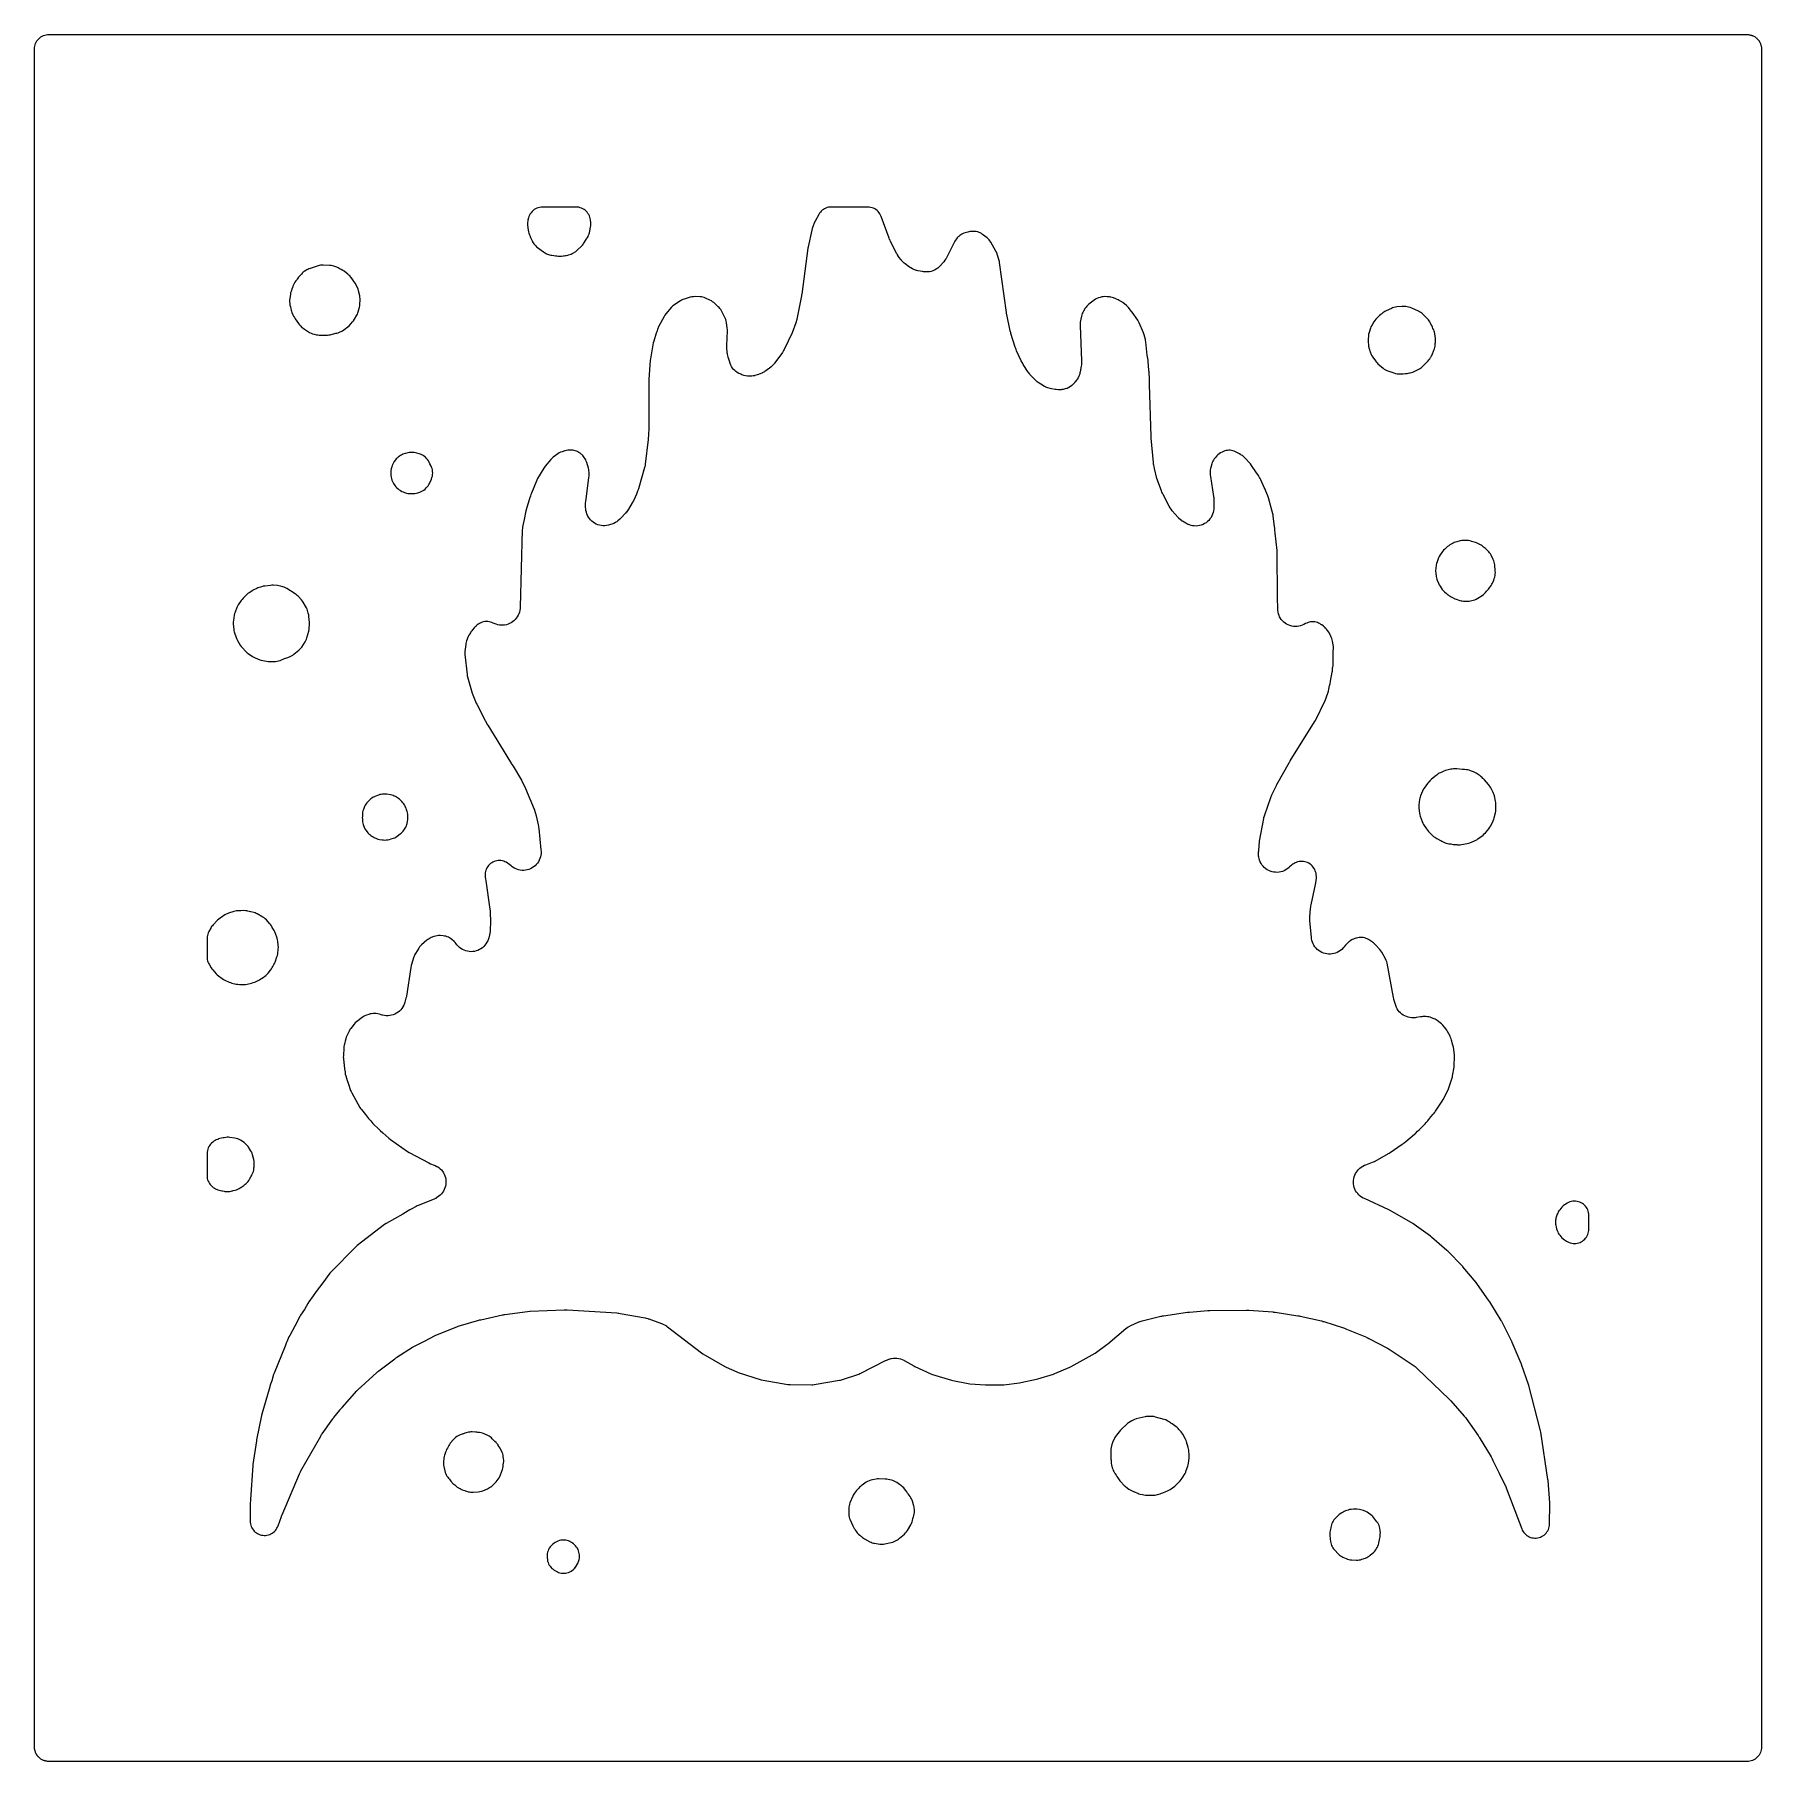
# Model space of a CAD drawing. Header units: millimetres. Extents: x 0 to 300, y 0 to 300.
import ezdxf

# ---------------------------------------------------------------- set-up
doc = ezdxf.new("R2010")
doc.units = ezdxf.units.MM
doc.layers.add('CUT', color=7, linetype='CONTINUOUS')

msp = doc.modelspace()

# ---------------------------------------------------------------- linework, layer by layer
at = {"layer": 'CUT'}
for points in [[(298.2657, 300.0653), (298.3757, 300.0377), (298.4091, 300.0257), (298.4214, 300.0213), (298.4385, 300.0152), (298.5003, 299.9931), (298.6063, 299.9551), (298.6221, 299.9476), (298.6441, 299.9372), (298.6659, 299.9269), (298.7267, 299.8981), (298.8277, 299.8503), (298.8278, 299.8502), (298.8286, 299.8498), (298.8451, 299.8399), (298.9428, 299.7813), (299.0378, 299.7243), (299.1466, 299.6436), (299.2345, 299.5783), (299.2411, 299.5724), (299.2491, 299.5651), (299.2622, 299.5532), (299.336, 299.4863), (299.416, 299.4138), (299.416, 299.4137), (299.4162, 299.4136), (299.4187, 299.4108), (299.5093, 299.3109), (299.5805, 299.2322), (299.6647, 299.1187), (299.7264, 299.0354), (299.7521, 298.9925), (299.759, 298.981), (299.7717, 298.9598), (299.8008, 298.9112), (299.8523, 298.8253), (299.8643, 298.8), (299.8691, 298.7897), (299.8778, 298.7714), (299.9163, 298.6899), (299.957, 298.6038), (300.0101, 298.4555), (300.0395, 298.3732), (300.0516, 298.3249), (300.0567, 298.3044), (300.0637, 298.2764), (300.0812, 298.2068), (300.099, 298.1356), (300.1051, 298.0948), (300.1073, 298.08), (300.1089, 298.0688), (300.129, 297.9335), (300.135, 297.8932), (300.15, 297.5872), (300.15, 297.0112), (300.15, 2.4114), (300.1379, 2.1654), (300.135, 2.1053), (300.099, 1.8629), (300.0395, 1.6252), (299.9569, 1.3944), (299.8521, 1.1729), (299.7262, 0.9627), (299.5802, 0.7659), (299.4156, 0.5844), (299.2341, 0.4198), (299.0373, 0.2738), (298.8271, 0.1479), (298.6056, 0.0431), (298.3748, -0.0395), (298.1371, -0.099), (297.8947, -0.135), (297.5886, -0.15), (297.073, -0.15), (3, -0.15), (2.4114, -0.15), (2.2197, -0.1406), (2.1053, -0.135), (1.9757, -0.1157), (1.8629, -0.099), (1.8445, -0.0944), (1.8364, -0.0924), (1.826, -0.0898), (1.7984, -0.0829), (1.7352, -0.067), (1.6252, -0.0395), (1.5507, -0.0128), (1.5233, -0.003), (1.521, -0.0022), (1.5137, 0.0004), (1.5006, 0.0051), (1.3944, 0.0431), (1.274, 0.1), (1.1729, 0.1479), (1.0578, 0.2169), (0.9627, 0.2738), (0.854, 0.3545), (0.7659, 0.4198), (0.7654, 0.4203), (0.7595, 0.4257), (0.7528, 0.4317), (0.6645, 0.5118), (0.5844, 0.5844), (0.4983, 0.6793), (0.4922, 0.6861), (0.4916, 0.6867), (0.4912, 0.6872), (0.4911, 0.6873), (0.4198, 0.7659), (0.3582, 0.849), (0.3502, 0.8598), (0.3408, 0.8724), (0.3375, 0.8769), (0.3356, 0.8795), (0.2738, 0.9627), (0.2686, 0.9715), (0.2486, 1.0048), (0.2382, 1.0222), (0.2285, 1.0384), (0.1994, 1.087), (0.1479, 1.1729), (0.0838, 1.3083), (0.0431, 1.3944), (-0.01, 1.5428), (-0.0395, 1.6252), (-0.0812, 1.7916), (-0.099, 1.8629), (-0.129, 2.065), (-0.135, 2.1053), (-0.15, 2.4114), (-0.15, 297.5872), (-0.135, 297.8933), (-0.099, 298.1357), (-0.0395, 298.3734), (0.0431, 298.6041), (0.1479, 298.8256), (0.2738, 299.0358), (0.4198, 299.2326), (0.5844, 299.4142), (0.7659, 299.5787), (0.9627, 299.7247), (1.1729, 299.8507), (1.3944, 299.9554), (1.6252, 300.038), (1.8629, 300.0975), (2.1053, 300.1335), (2.1459, 300.1355), (2.4114, 300.1485), (297.5886, 300.1485), (297.7814, 300.1391), (297.8958, 300.1333), (298.0253, 300.1141), (298.1381, 300.0973)], [(37.5363, 40.7164), (37.6381, 40.4973), (37.7605, 40.2891), (37.9025, 40.0937), (38.0627, 39.9129), (38.2395, 39.7483), (38.4314, 39.6017), (38.6366, 39.4742), (38.8531, 39.3671), (39.079, 39.2814), (39.312, 39.2179), (39.5501, 39.1772), (39.7911, 39.1597), (40.0325, 39.1655), (40.2723, 39.1946), (40.5082, 39.2467), (40.7379, 39.3213), (40.9594, 39.4177), (41.1705, 39.5351), (41.3694, 39.6722), (41.554, 39.828), (41.7228, 40.0008), (41.8741, 40.1891), (42.0065, 40.3911), (42.1188, 40.605), (42.2099, 40.8287), (42.7805, 42.449), (42.8213, 42.5594), (42.8502, 42.6339), (42.8944, 42.7429), (45.9238, 49.8825), (46.0153, 50.0816), (46.0813, 50.2149), (46.1842, 50.4083), (49.6132, 56.4226), (49.7071, 56.5784), (49.7734, 56.6827), (49.8748, 56.8338), (51.6955, 59.4101), (51.7727, 59.5154), (51.8264, 59.5861), (51.9072, 59.6886), (52.9206, 60.9293), (52.9285, 60.9382), (52.9651, 60.9789), (53.3329, 61.3885), (55.9238, 64.2739), (56.381, 64.7532), (56.4734, 64.8467), (56.5373, 64.9092), (56.6329, 64.9994), (59.3464, 67.4715), (59.4729, 67.5816), (59.5604, 67.6545), (59.6917, 67.7589), (62.4981, 69.8897), (62.6282, 69.9841), (62.7179, 70.0463), (62.8518, 70.1351), (65.5993, 71.8718), (67.7525, 73.0207), (69.3731, 73.8454), (69.5225, 73.9173), (69.6251, 73.9639), (69.7776, 74.0292), (73.1024, 75.3659), (73.2634, 75.4263), (73.3737, 75.4649), (73.5373, 75.518), (77.0904, 76.5802), (77.2243, 76.6175), (77.3158, 76.6412), (77.451, 76.6736), (81.2499, 77.5085), (81.4023, 77.5387), (81.5064, 77.5571), (81.66, 77.581), (85.5734, 78.1063), (85.5735, 78.1063), (85.9776, 78.1427), (86.0554, 78.1475), (91.9596, 78.3665), (92.1426, 78.3688), (92.2669, 78.3674), (92.4498, 78.3608), (101.0966, 77.8367), (101.3238, 77.816), (101.4775, 77.7972), (101.703, 77.7627), (106.0329, 76.9649), (106.1816, 76.9344), (106.2081, 76.9284), (106.5012, 76.8494), (106.5272, 76.8412), (106.6711, 76.7929), (108.8879, 75.9983), (109.067, 75.9289), (109.0986, 75.9157), (109.4169, 75.7633), (109.7179, 75.5791), (109.7462, 75.5597), (109.9018, 75.4472), (115.832, 70.9252), (116.0895, 70.753), (119.8891, 68.5395), (120.1334, 68.4145), (121.9616, 67.6032), (122.2138, 67.5072), (126.2296, 66.2222), (126.5744, 66.1383), (130.8386, 65.4167), (131.0373, 65.3912), (131.2374, 65.3817), (134.9885, 65.3542), (135.2074, 65.3622), (135.4248, 65.3893), (139.8155, 66.1338), (140.0003, 66.1724), (140.1818, 66.2248), (143.2036, 67.2232), (143.3809, 67.2893), (143.5527, 67.3686), (147.8471, 69.5527), (148.0267, 69.6382), (148.0593, 69.6526), (148.4314, 69.7945), (148.4652, 69.8054), (148.6536, 69.8605), (148.8302, 69.9025), (148.8625, 69.9093), (149.1977, 69.9632), (149.5068, 69.9821), (149.8163, 69.9705), (150.1232, 69.9285), (150.4244, 69.8564), (150.7171, 69.7552), (151.0255, 69.6131), (151.0547, 69.5978), (151.2164, 69.5084), (152.7269, 68.6229), (152.9517, 68.506), (155.7014, 67.2489), (156.0201, 67.1287), (159.2749, 66.1487), (159.534, 66.0856), (162.2272, 65.5795), (162.4947, 65.544), (165.1967, 65.3335), (165.4152, 65.3261), (168.1142, 65.3523), (168.3789, 65.3689), (171.1432, 65.6906), (171.3824, 65.7303), (174.1094, 66.3198), (174.3163, 66.3739), (177.0166, 67.2047), (177.2582, 67.2928), (179.8699, 68.4014), (180.1181, 68.5234), (184.2874, 70.8671), (184.5294, 71.0221), (186.3388, 72.3333), (186.3676, 72.3546), (186.3728, 72.3585), (186.4909, 72.4523), (189.6345, 75.1097), (189.7663, 75.2161), (189.7905, 75.2347), (190.0462, 75.4139), (190.3171, 75.5693), (190.3441, 75.5832), (190.4968, 75.6575), (191.7417, 76.2285), (191.9072, 76.2996), (191.937, 76.3116), (192.2772, 76.4297), (192.308, 76.4387), (192.482, 76.4854), (195.6847, 77.2621), (195.8542, 77.2991), (195.9698, 77.3216), (196.1407, 77.3506), (200.3502, 77.9673), (200.4804, 77.984), (200.5691, 77.9938), (200.6998, 78.006), (203.8722, 78.2458), (203.9971, 78.2531), (204.0821, 78.2567), (204.2073, 78.2599), (210.6064, 78.3153), (210.755, 78.3137), (210.856, 78.3105), (211.0045, 78.303), (215.1719, 78.0082), (215.3174, 77.995), (215.4161, 77.9842), (215.5609, 77.9654), (219.5408, 77.3698), (219.6787, 77.3465), (219.7722, 77.329), (219.9092, 77.3005), (223.6243, 76.4574), (223.7906, 76.4156), (223.903, 76.3847), (224.0672, 76.3353), (227.6429, 75.1715), (227.7824, 75.1231), (227.8764, 75.0883), (228.0139, 75.0344), (231.4479, 73.6092), (231.6056, 73.5395), (231.7116, 73.4896), (231.866, 73.4127), (235.1165, 71.6981), (235.2891, 71.6012), (235.4045, 71.5323), (235.5717, 71.4264), (239.7457, 68.6259), (239.8793, 68.5319), (239.9029, 68.5146), (240.1573, 68.3096), (240.1793, 68.2903), (240.2995, 68.1797), (245.8332, 62.8643), (245.9429, 62.7545), (246.0159, 62.6783), (246.1209, 62.5641), (248.4593, 59.9124), (248.5897, 59.7563), (248.6753, 59.6478), (248.797, 59.4848), (250.8618, 56.5569), (250.9383, 56.444), (250.9889, 56.3664), (251.0613, 56.2508), (253.1377, 52.7983), (253.3092, 52.4613), (253.4482, 52.188), (253.7392, 51.616), (254.558, 50.0068), (255.5999, 47.8545), (255.6708, 47.699), (255.7165, 47.5924), (255.7803, 47.4339), (258.459, 40.3111), (258.5572, 40.0845), (258.6773, 39.8688), (258.818, 39.666), (258.9781, 39.478), (259.1559, 39.3068), (259.3498, 39.1539), (259.5578, 39.0209), (259.7779, 38.9091), (260.008, 38.8195), (260.2457, 38.753), (260.4889, 38.7104), (260.7351, 38.6919), (260.9819, 38.6978), (261.2269, 38.728), (261.4678, 38.7822), (261.7021, 38.8599), (261.9277, 38.9604), (262.1422, 39.0826), (262.3436, 39.2253), (262.53, 39.3873), (262.6994, 39.5668), (262.8504, 39.7622), (262.9813, 39.9715), (263.091, 40.1927), (263.1783, 40.4236), (263.2424, 40.662), (263.2826, 40.9056), (263.2987, 41.152), (263.3522, 44.5713), (263.3448, 44.806), (263.0404, 48.6827), (263.0375, 48.7172), (263.0369, 48.7234), (263.0193, 48.8682), (261.7718, 57.0928), (261.7224, 57.3362), (259.7124, 65.211), (259.6505, 65.4164), (258.4375, 68.8923), (258.427, 68.9218), (258.425, 68.9271), (258.3769, 69.0497), (256.8169, 72.7295), (256.8037, 72.7601), (256.8014, 72.7654), (256.7417, 72.8914), (254.9825, 76.3545), (254.9657, 76.3869), (254.9628, 76.3925), (254.8877, 76.5251), (252.9222, 79.7631), (252.904, 79.7925), (252.9009, 79.7976), (252.8209, 79.9175), (250.6614, 82.9615), (250.5352, 83.1247), (248.2196, 85.8761), (248.1963, 85.9033), (248.1921, 85.9083), (248.0901, 86.019), (245.5838, 88.5825), (245.4328, 88.7246), (242.7494, 91.0484), (242.5873, 91.1774), (239.7661, 93.2379), (239.5333, 93.3889), (235.5651, 95.6597), (235.3664, 95.7619), (231.1102, 97.7157), (230.9449, 97.7965), (230.9157, 97.8117), (230.6237, 97.9822), (230.3738, 98.1632), (230.1428, 98.3677), (229.933, 98.5939), (229.7463, 98.8396), (229.5847, 99.1024), (229.4495, 99.3798), (229.3422, 99.669), (229.2638, 99.9674), (229.2149, 100.2721), (229.1962, 100.5801), (229.2077, 100.8884), (229.2494, 101.1941), (229.3208, 101.4942), (229.4214, 101.7859), (229.55, 102.0664), (229.7054, 102.3329), (229.8863, 102.5829), (230.0908, 102.8139), (230.3169, 103.0238), (230.5625, 103.2106), (230.8252, 103.3723), (231.1292, 103.5206), (231.1594, 103.5335), (231.3303, 103.6018), (232.5009, 104.0366), (232.6724, 104.1076), (232.8381, 104.1912), (235.3993, 105.6042), (235.6079, 105.733), (237.694, 107.1672), (237.8153, 107.2591), (237.8783, 107.302), (238.0315, 107.4247), (238.3159, 107.6715), (239.8176, 108.9226), (239.9727, 109.0633), (240.3607, 109.4459), (240.6291, 109.6787), (240.853, 109.8992), (241.0993, 110.1742), (241.6847, 110.7516), (241.8603, 110.9437), (242.0697, 111.1984), (242.1308, 111.2635), (242.2476, 111.408), (242.304, 111.4834), (242.6682, 111.9263), (243.0868, 112.3937), (243.2333, 112.5734), (243.3625, 112.766), (243.3991, 112.8263), (243.4591, 112.9071), (244.652, 114.6891), (244.8168, 114.9744), (245.6485, 116.6616), (245.777, 116.9738), (246.3562, 118.705), (246.411, 118.8931), (246.451, 119.085), (246.7023, 120.5844), (246.7352, 120.9136), (246.7827, 122.3231), (246.7811, 122.5305), (246.7623, 122.7371), (246.5894, 124.0357), (246.5562, 124.2276), (246.5082, 124.4163), (246.3921, 124.8078), (246.3905, 124.8166), (246.3189, 125.0998), (246.2592, 125.2564), (246.1811, 125.5199), (246.1016, 125.7474), (246.0005, 125.9662), (245.5653, 126.8001), (245.4317, 127.0261), (245.2752, 127.2369), (244.7467, 127.8758), (244.5379, 128.0989), (244.3035, 128.2949), (243.7633, 128.6929), (243.587, 128.8116), (243.4012, 128.9149), (243.2074, 129.0021), (242.7432, 129.1874), (242.5181, 129.2651), (242.2867, 129.321), (242.051, 129.3546), (241.8131, 129.3657), (241.2627, 129.365), (241.0637, 129.3568), (240.866, 129.3328), (240.1241, 129.2127), (239.9481, 129.1884), (239.9158, 129.1848), (239.586, 129.1632), (239.2846, 129.1725), (238.9855, 129.2106), (238.6915, 129.2771), (238.4051, 129.3715), (238.1291, 129.4929), (237.866, 129.6401), (237.6182, 129.8119), (237.388, 130.0066), (237.1775, 130.2225), (236.9886, 130.4575), (236.8231, 130.7095), (236.6825, 130.9763), (236.5571, 131.282), (236.5463, 131.3123), (236.4903, 131.4831), (236.2893, 132.1486), (236.2357, 132.3453), (236.2029, 132.4798), (236.16, 132.6791), (235.0449, 138.6521), (234.9828, 138.9086), (234.8941, 139.1571), (234.7796, 139.3949), (234.1331, 140.5744), (233.9794, 140.82), (233.7983, 141.0461), (233.0503, 141.8763), (232.8889, 142.0398), (232.7131, 142.1877), (232.5245, 142.3188), (231.8171, 142.7641), (231.6049, 142.8836), (231.3821, 142.9819), (231.1509, 143.0581), (230.9133, 143.1114), (230.6716, 143.1414), (230.4282, 143.1476), (230.1853, 143.1302), (229.9453, 143.0893), (229.7104, 143.0251), (229.6133, 142.9881), (229.4393, 142.9489), (229.193, 142.8656), (228.9567, 142.7572), (228.733, 142.6249), (228.6042, 142.5293), (228.6031, 142.5286), (228.6009, 142.5269), (228.5242, 142.47), (228.5127, 142.4595), (228.4226, 142.3906), (228.2554, 142.2368), (228.2501, 142.231), (228.1504, 142.1547), (227.9758, 141.9926), (227.8175, 141.8145), (227.5397, 141.4706), (227.4198, 141.3294), (227.3977, 141.3047), (227.1587, 141.0622), (226.9198, 140.8635), (226.6624, 140.6894), (226.3892, 140.5415), (226.1027, 140.4213), (225.8057, 140.3299), (225.5012, 140.2683), (225.192, 140.2371), (224.8813, 140.2365), (224.5721, 140.2666), (224.2673, 140.3271), (223.97, 140.4173), (223.6831, 140.5364), (223.4093, 140.6833), (223.1513, 140.8565), (222.9117, 141.0543), (222.6928, 141.2747), (222.4966, 141.5157), (222.3253, 141.7749), (222.1803, 142.0497), (222.0632, 142.3375), (221.975, 142.6354), (221.9111, 142.9699), (221.9065, 143.0027), (221.8853, 143.1868), (221.6294, 146.0222), (221.6181, 146.1876), (221.6168, 146.2172), (221.6162, 146.5485), (221.6175, 146.5781), (221.6282, 146.7434), (221.7526, 148.1737), (221.7813, 148.4137), (221.806, 148.5758), (221.8501, 148.8134), (222.6201, 152.328), (222.667, 152.6286), (222.7468, 153.4751), (222.7575, 153.7487), (222.7382, 154.0217), (222.6892, 154.2911), (222.611, 154.5534), (222.5541, 154.7121), (222.4572, 154.9448), (222.3373, 155.1666), (222.1957, 155.3751), (222.0338, 155.5684), (221.8532, 155.7443), (221.6559, 155.9012), (221.4438, 156.0374), (221.219, 156.1515), (220.9839, 156.2425), (220.7408, 156.3093), (220.4922, 156.3512), (220.2407, 156.3679), (219.9887, 156.3592), (219.7389, 156.3252), (219.4939, 156.2662), (219.256, 156.1828), (219.0927, 156.1162), (218.8766, 156.0156), (218.671, 155.895), (218.4778, 155.7554), (218.2989, 155.5979), (218.0973, 155.4029), (217.9624, 155.2786), (217.9378, 155.2569), (217.6738, 155.0472), (217.4153, 154.8803), (217.1418, 154.7395), (216.8559, 154.6261), (216.5602, 154.5411), (216.2577, 154.4854), (215.9512, 154.4596), (215.6436, 154.4638), (215.3379, 154.4981), (215.037, 154.5621), (214.7437, 154.6552), (214.461, 154.7764), (214.1915, 154.9247), (213.9378, 155.0987), (213.7023, 155.2966), (213.4872, 155.5165), (213.2947, 155.7564), (213.1265, 156.014), (212.9843, 156.2868), (212.8694, 156.5722), (212.7829, 156.8674), (212.74, 157.0945), (212.7165, 157.3026), (212.7144, 157.3354), (212.7072, 157.5189), (212.7052, 157.6615), (212.7078, 157.8661), (212.7134, 158.005), (212.7272, 158.2091), (212.8837, 159.8578), (213.5953, 163.8006), (213.625, 163.9479), (213.6308, 163.9741), (213.7077, 164.2646), (213.7156, 164.2903), (213.7627, 164.433), (214.8313, 167.4648), (214.9017, 167.6491), (214.9529, 167.773), (215.0329, 167.9533), (215.745, 169.4497), (215.8005, 169.5615), (215.8395, 169.6369), (215.8987, 169.7468), (218.0678, 173.6182), (218.1126, 173.696), (218.1436, 173.7485), (218.1903, 173.8251), (222.4433, 180.6307), (222.5735, 180.8663), (224.2546, 184.3391), (224.3686, 184.6158), (224.8359, 185.9754), (224.9248, 186.3059), (225.0502, 186.9441), (225.0863, 187.0689), (225.1258, 187.2606), (225.1973, 187.6924), (225.5088, 189.2774), (225.5385, 189.4663), (225.5536, 189.6569), (225.5639, 189.9073), (225.652, 190.4396), (225.6806, 190.689), (225.6839, 190.94), (225.6768, 191.133), (225.6843, 191.2003), (225.691, 191.3861), (225.69, 192.5248), (225.6798, 192.7247), (225.7118, 193.5032), (225.709, 193.7617), (225.6796, 194.0186), (225.5749, 194.644), (225.5221, 194.8853), (225.4458, 195.1202), (225.3467, 195.3464), (225.0086, 196.0247), (224.8585, 196.2854), (224.7176, 196.4735), (224.6944, 196.5136), (224.5304, 196.7364), (224.3427, 196.9397), (224.2028, 197.0754), (224.1778, 197.1025), (224.1273, 197.1486), (224.0975, 197.1776), (224.045, 197.2238), (224.0213, 197.2455), (224.0146, 197.2507), (223.9201, 197.334), (223.7287, 197.473), (223.6346, 197.5285), (223.5547, 197.5848), (223.3552, 197.7115), (223.1447, 197.8187), (222.925, 197.9056), (222.6981, 197.9714), (222.466, 198.0155), (222.2308, 198.0375), (221.9946, 198.0372), (221.7594, 198.0145), (221.5274, 197.9698), (221.3007, 197.9034), (221.0812, 197.8159), (220.871, 197.708), (220.589, 197.546), (220.3019, 197.4163), (220.0055, 197.3165), (219.7007, 197.2466), (219.3904, 197.2074), (219.0777, 197.1992), (218.7658, 197.222), (218.4577, 197.2758), (218.1565, 197.3599), (217.8651, 197.4734), (217.5864, 197.6154), (217.3233, 197.7843), (217.0781, 197.9786), (216.8535, 198.1962), (216.6517, 198.4351), (216.4745, 198.6928), (216.3663, 198.8897), (216.2602, 199.1266), (216.1614, 199.4227), (216.0925, 199.7272), (216.0505, 200.0667), (216.048, 200.0999), (216.0389, 200.2858), (215.9914, 202.2667), (215.9507, 210.1458), (215.9344, 210.4181), (215.5849, 213.461), (215.5476, 214.0322), (215.5233, 214.2529), (215.4107, 214.9779), (215.2421, 216.4461), (215.2141, 216.6295), (215.1726, 216.8104), (214.4304, 219.569), (214.3103, 219.9133), (213.9429, 220.7612), (213.8242, 221.0651), (213.6779, 221.373), (213.0851, 222.7412), (212.9918, 222.9336), (212.8823, 223.1174), (212.6681, 223.4444), (212.6601, 223.4586), (212.2295, 224.1139), (211.4958, 225.2338), (211.3215, 225.4687), (211.1209, 225.6816), (211.0826, 225.7177), (210.3749, 226.4984), (210.2224, 226.6526), (210.0571, 226.793), (209.8803, 226.9185), (209.6933, 227.0283), (209.6655, 227.043), (209.6092, 227.091), (209.4002, 227.2353), (209.1775, 227.3576), (208.6712, 227.6032), (208.4535, 227.6964), (208.228, 227.7685), (207.9966, 227.819), (207.7615, 227.8473), (207.5247, 227.8533), (207.2885, 227.8369), (207.0549, 227.7981), (206.826, 227.7375), (206.6038, 227.6554), (206.3904, 227.5527), (206.0979, 227.3945), (205.8631, 227.2501), (205.6456, 227.0808), (205.448, 226.8886), (205.1291, 226.5421), (204.9759, 226.3587), (204.8409, 226.1616), (204.7253, 225.9524), (204.6302, 225.7332), (204.5565, 225.5059), (204.3834, 224.8699), (204.3357, 224.6591), (204.3063, 224.4448), (204.2956, 224.2289), (204.2925, 223.7264), (204.2995, 223.5228), (204.3231, 223.3203), (204.8808, 219.7932), (204.9024, 219.6345), (204.9057, 219.6061), (204.9285, 219.2867), (204.9293, 219.2581), (204.9305, 219.0979), (204.9134, 217.8777), (204.9062, 217.6921), (204.9041, 217.659), (204.8656, 217.3199), (204.8, 217.0155), (204.7047, 216.7191), (204.5805, 216.4335), (204.4287, 216.1617), (204.2507, 215.9062), (204.0484, 215.6695), (203.8236, 215.454), (203.5787, 215.2618), (203.3159, 215.0948), (203.0379, 214.9546), (202.7474, 214.8425), (202.4472, 214.7598), (202.1403, 214.7071), (201.8297, 214.685), (201.5075, 214.6941), (201.2222, 214.729), (200.9569, 214.7853), (200.6848, 214.8677), (200.6584, 214.8769), (200.5121, 214.9313), (200.4456, 214.9577), (200.3617, 214.9936), (200.2495, 215.0469), (200.2203, 215.0625), (200.0595, 215.154), (199.463, 215.5128), (199.3979, 215.5542), (199.321, 215.6094), (199.2983, 215.6265), (199.0724, 215.8115), (198.863, 216.0149), (198.8434, 216.0356), (198.7368, 216.1532), (197.6971, 217.3502), (197.5598, 217.5179), (197.5362, 217.5484), (197.2918, 217.906), (197.2719, 217.9391), (197.1656, 218.1279), (196.0884, 220.177), (195.9768, 220.4082), (195.9065, 220.5675), (195.811, 220.8057), (195.0331, 222.9564), (195.0289, 222.9693), (194.6011, 224.6772), (194.5221, 225.0223), (194.4731, 225.2765), (194.4459, 225.4501), (194.4146, 225.7071), (194.0446, 229.9612), (194.0373, 230.0613), (194.0332, 230.1295), (194.0285, 230.2298), (193.7277, 239.295), (193.7372, 240.1443), (193.7309, 240.352), (193.6599, 241.337), (193.6556, 241.4668), (193.6541, 241.503), (193.6538, 241.5096), (193.6419, 241.6616), (193.626, 241.8076), (193.5177, 243.3096), (193.4888, 243.5492), (193.3418, 244.4129), (193.0887, 246.7335), (193.0617, 246.9175), (193.021, 247.099), (192.8021, 247.9306), (192.7486, 248.1071), (192.6822, 248.2792), (191.9477, 249.9922), (191.8277, 250.2347), (191.6823, 250.4628), (190.6932, 251.8437), (190.3403, 252.3423), (190.2991, 252.3939), (190.2053, 252.5248), (190.0644, 252.7037), (189.9078, 252.869), (189.7369, 253.0194), (189.0969, 253.5326), (188.9812, 253.6161), (188.913, 253.6702), (188.7032, 253.805), (188.4809, 253.9182), (188.2805, 254.008), (188.0059, 254.1485), (187.7606, 254.2579), (187.5842, 254.3147), (187.4664, 254.3611), (187.2452, 254.4255), (187.0191, 254.4691), (187.0155, 254.4695), (186.9708, 254.4813), (186.7681, 254.5259), (186.5625, 254.5535), (186.3553, 254.564), (185.9491, 254.5677), (185.6819, 254.5558), (185.4175, 254.5154), (185.1589, 254.4471), (184.8561, 254.3494), (184.5901, 254.2465), (184.3375, 254.1139), (184.1017, 253.9535), (183.1814, 253.2473), (183.0061, 253.0995), (182.8451, 252.9363), (182.6997, 252.7591), (182.5711, 252.5692), (182.2355, 252.021), (182.1285, 251.8274), (182.039, 251.6252), (181.9677, 251.4158), (181.9152, 251.2009), (181.7025, 250.1261), (181.6623, 249.8322), (181.6572, 249.5355), (181.9157, 243.4038), (181.9186, 243.1925), (181.9181, 243.1549), (181.8883, 242.7336), (181.8836, 242.6962), (181.8509, 242.4874), (181.6651, 241.4849), (181.6306, 241.3197), (181.6237, 241.2902), (181.5399, 240.9914), (181.4392, 240.7266), (181.3151, 240.472), (181.1546, 240.2064), (181.1378, 240.1813), (181.0409, 240.043), (180.836, 239.764), (180.7204, 239.6147), (180.6991, 239.5886), (180.4666, 239.3311), (180.232, 239.1186), (179.978, 238.9315), (179.6992, 238.7667), (179.3881, 238.6241), (179.0759, 238.5193), (178.7218, 238.4407), (178.6871, 238.4349), (178.4916, 238.4074), (178.3747, 238.3942), (178.1972, 238.3782), (178.1654, 238.3761), (177.8378, 238.3702), (177.5111, 238.3954), (177.4795, 238.3994), (177.3032, 238.4257), (176.6834, 238.5334), (176.4733, 238.5761), (176.4361, 238.5848), (176.0583, 238.696), (175.6957, 238.8497), (175.6614, 238.8666), (175.4719, 238.9668), (174.8388, 239.3252), (174.3912, 239.6426), (174.2497, 239.7481), (174.2249, 239.7675), (173.9919, 239.9682), (173.7544, 240.201), (172.9857, 241.0007), (172.9175, 241.0744), (172.7374, 241.2952), (172.6539, 241.4163), (171.7864, 242.7506), (171.6793, 242.9289), (171.4358, 243.3862), (170.6257, 245.1342), (170.5264, 245.3692), (170.4644, 245.5309), (170.3813, 245.7721), (169.6396, 248.1883), (169.5961, 248.3414), (169.5688, 248.4461), (169.5319, 248.6009), (168.9172, 251.4437), (168.889, 251.5879), (168.8717, 251.6862), (168.8492, 251.8314), (167.6779, 260.4831), (167.6433, 260.6795), (167.5931, 260.8726), (167.2656, 261.9536), (167.1679, 262.2205), (167.0405, 262.4745), (166.1266, 264.0646), (165.9937, 264.2715), (165.8412, 264.4643), (165.6705, 264.6412), (165.4833, 264.8005), (164.7053, 265.3988), (164.5106, 265.5344), (164.3039, 265.6509), (164.0871, 265.7473), (163.8621, 265.8227), (163.8361, 265.83), (163.5796, 265.8883), (163.3184, 265.9192), (163.0553, 265.9226), (162.752, 265.9104), (162.5461, 265.8937), (162.3423, 265.86), (162.142, 265.8095), (161.6519, 265.6644), (161.4345, 265.589), (161.2249, 265.4939), (161.1091, 265.4348), (160.9162, 265.3252), (160.7337, 265.1989), (160.5632, 265.057), (160.4058, 264.9005), (160.293, 264.7778), (160.1474, 264.6044), (160.0181, 264.4184), (159.9062, 264.2215), (158.4297, 261.3271), (158.3486, 261.1768), (158.3335, 261.1502), (158.166, 260.8847), (157.9751, 260.6356), (157.9554, 260.6122), (157.8425, 260.484), (157.335, 259.9338), (157.2015, 259.7963), (157.1771, 259.7723), (156.9131, 259.5391), (156.6519, 259.3521), (156.373, 259.1927), (156.0792, 259.0626), (155.7737, 258.9631), (155.4596, 258.8954), (155.1403, 258.86), (154.819, 258.8575), (154.4684, 258.8906), (154.4345, 258.8956), (154.2457, 258.9281), (153.4541, 259.0857), (153.2542, 259.1312), (153.2187, 259.1403), (152.8594, 259.2537), (152.5449, 259.3923), (152.2188, 259.581), (152.1882, 259.6011), (152.0198, 259.718), (151.2479, 260.2854), (151.1083, 260.3932), (151.0838, 260.4131), (150.8417, 260.6289), (150.621, 260.8664), (150.6007, 260.8905), (150.49, 261.0279), (150.2016, 261.4037), (150.103, 261.5384), (150.0859, 261.5628), (149.907, 261.8447), (149.8921, 261.8706), (149.8123, 262.0172), (148.7121, 264.149), (148.6095, 264.3645), (148.5445, 264.5129), (148.4557, 264.7345), (147.0838, 268.5036), (146.9848, 268.7379), (146.8624, 268.961), (146.718, 269.1705), (146.553, 269.3641), (146.3692, 269.5401), (146.1685, 269.6964), (145.953, 269.8315), (145.7248, 269.9441), (145.4864, 270.0328), (145.2402, 270.0969), (144.9887, 270.1356), (144.7346, 270.1485), (144.6186, 270.1485), (144.5592, 270.1485), (144.5347, 270.1485), (144.382, 270.1485), (138.6653, 270.1485), (138.6166, 270.1485), (138.605, 270.1485), (138.4447, 270.1485), (138.4094, 270.1485), (138.1675, 270.1368), (137.9278, 270.1017), (137.6926, 270.0435), (137.4642, 269.9629), (137.2446, 269.8606), (137.036, 269.7374), (136.8402, 269.5947), (136.6593, 269.4337), (136.4947, 269.2559), (136.3481, 269.063), (136.2209, 268.8569), (135.5744, 267.6861), (135.4841, 267.5057), (135.4087, 267.3187), (135.0935, 266.4362), (135.0042, 266.1232), (134.375, 263.2111), (134.3673, 263.1741), (134.3659, 263.1675), (134.3397, 263.0106), (133.2594, 255.0011), (133.2423, 254.8876), (133.2295, 254.8104), (133.2089, 254.6972), (132.4139, 250.6801), (132.3801, 250.5261), (132.3734, 250.4986), (132.2864, 250.1955), (132.2775, 250.1688), (132.2245, 250.0202), (131.5707, 248.302), (130.187, 245.3674), (130.1079, 245.2093), (130.093, 245.1814), (129.9128, 244.8772), (129.8954, 244.8508), (129.7948, 244.7054), (128.5496, 242.995), (128.5047, 242.9358), (128.0015, 242.4333), (127.889, 242.3256), (127.8685, 242.3067), (127.6306, 242.1057), (127.6086, 242.0886), (127.4836, 241.9957), (127.0174, 241.6639), (126.832, 241.5401), (126.7983, 241.519), (126.4071, 241.3055), (126.3711, 241.2886), (126.1666, 241.1996), (125.7559, 241.0352), (125.5471, 240.9588), (125.5096, 240.9463), (125.0804, 240.8312), (125.0417, 240.8232), (124.8227, 240.785), (124.575, 240.7492), (124.5533, 240.7466), (124.0501, 240.7577), (123.8661, 240.7663), (123.8332, 240.7686), (123.4971, 240.8093), (123.1956, 240.8763), (122.8739, 240.9818), (122.8432, 240.9936), (122.6729, 241.0637), (122.525, 241.1289), (122.3506, 241.2111), (122.3199, 241.2266), (122.0147, 241.4005), (121.9714, 241.4311), (121.8289, 241.533), (121.6143, 241.7169), (121.4101, 241.9278), (121.2265, 242.1569), (121.065, 242.4021), (120.9271, 242.6612), (120.8032, 242.9581), (120.7925, 242.9875), (120.7365, 243.1534), (120.4503, 244.0712), (120.3971, 244.2589), (120.3885, 244.2927), (120.3225, 244.6214), (120.2981, 244.8275), (120.2194, 245.7699), (120.2181, 245.8242), (120.2209, 246.0865), (120.3376, 248.6277), (120.3374, 248.8615), (120.3154, 249.0942), (120.179, 250.0533), (120.1255, 250.3226), (120.0427, 250.5845), (119.9317, 250.8358), (119.2819, 252.1119), (119.1712, 252.3071), (119.0435, 252.4916), (118.8997, 252.6639), (118.741, 252.8226), (117.9732, 253.5246), (117.7671, 253.6938), (117.5442, 253.84), (117.3069, 253.9617), (116.5028, 254.3213), (116.2806, 254.4082), (116.0511, 254.4736), (115.8164, 254.5167), (115.5787, 254.5373), (114.7048, 254.5711), (114.4225, 254.566), (114.1426, 254.5291), (113.8686, 254.461), (112.7875, 254.1261), (112.5712, 254.048), (112.3629, 253.9503), (112.1646, 253.834), (111.1645, 253.1838), (110.9762, 253.0485), (110.8012, 252.8964), (110.6411, 252.7288), (109.6295, 251.5661), (109.4631, 251.3525), (109.3207, 251.1221), (108.4155, 249.4622), (108.3124, 249.2499), (108.2298, 249.0288), (108.0505, 248.4699), (108.0356, 248.435), (107.9737, 248.2304), (107.5297, 246.8461), (107.4487, 246.5196), (106.9578, 243.7551), (106.9277, 243.5222), (106.6528, 240.1676), (106.6444, 239.9635), (106.6441, 231.5905), (106.5776, 229.7094), (106.0578, 225.4622), (106.0371, 225.317), (106.0329, 225.2911), (105.9746, 225.0036), (105.9684, 224.9781), (105.9309, 224.8362), (104.8703, 221.1241), (104.823, 221.0057), (104.8178, 220.9926), (104.7297, 220.7725), (104.5165, 220.2397), (104.0362, 219.1927), (103.9444, 219.0063), (103.8785, 218.8815), (103.7765, 218.7006), (103.1194, 217.6067), (103.0166, 217.4449), (102.9975, 217.4166), (102.7677, 217.11), (102.7458, 217.0837), (102.6195, 216.9396), (101.782, 216.0323), (101.6364, 215.8831), (101.6098, 215.8573), (101.2949, 215.5844), (101.2655, 215.5616), (101.0972, 215.4387), (101.0903, 215.434), (100.926, 215.327), (100.8962, 215.3087), (100.5797, 215.1365), (100.247, 214.9982), (100.2141, 214.9865), (100.0277, 214.9257), (99.8409, 214.8701), (99.6645, 214.8222), (99.6328, 214.8145), (99.3031, 214.7504), (98.9981, 214.7216), (98.6917, 214.7225), (98.3869, 214.7533), (98.0865, 214.8136), (97.7934, 214.9028), (97.5103, 215.0202), (97.2401, 215.1645), (96.9851, 215.3344), (96.7479, 215.5284), (96.5307, 215.7445), (96.3356, 215.9807), (96.1643, 216.2347), (96.0187, 216.5043), (95.8999, 216.7867), (95.8092, 217.0793), (95.7414, 217.4083), (95.7364, 217.4405), (95.7127, 217.6217), (95.6757, 217.9707), (95.6586, 218.1953), (95.6568, 218.2353), (95.6633, 218.6853), (95.6663, 218.7253), (95.6898, 218.9493), (96.2473, 223.0674), (96.2699, 223.4101), (96.268, 224.0488), (96.2559, 224.2877), (96.221, 224.5243), (96.1636, 224.7565), (95.8661, 225.7532), (95.7902, 225.9706), (95.6946, 226.18), (95.5801, 226.3798), (95.4449, 226.5924), (95.3194, 226.7718), (95.1788, 226.9396), (95.024, 227.0944), (94.9135, 227.1956), (94.7221, 227.3541), (94.516, 227.4929), (94.297, 227.6105), (94.279, 227.6191), (94.08, 227.7032), (93.8745, 227.7699), (93.6639, 227.8185), (93.45, 227.8488), (93.0986, 227.8831), (92.844, 227.895), (92.5895, 227.8808), (92.3378, 227.8408), (92.0915, 227.7754), (91.5854, 227.613), (91.3339, 227.5171), (91.0941, 227.3946), (90.8688, 227.2471), (90.0393, 226.6374), (89.809, 226.4459), (89.6032, 226.2281), (88.6297, 225.0658), (88.5035, 224.9017), (88.3912, 224.7277), (87.3368, 222.9344), (87.1904, 222.6437), (86.246, 220.4176), (86.1525, 220.1584), (86.0813, 219.9204), (86.0704, 219.8927), (86.0095, 219.6858), (86.0023, 219.6567), (85.3583, 217.5063), (85.3052, 217.2964), (85.0013, 215.8297), (84.9721, 215.712), (84.9551, 215.6067), (84.7169, 214.4568), (84.6818, 214.2399), (84.6659, 214.0207), (84.2828, 200.5639), (84.2734, 200.3841), (84.2709, 200.352), (84.2298, 200.0236), (84.1637, 199.7289), (84.0697, 199.442), (83.9486, 199.1654), (83.8016, 198.9017), (83.6299, 198.6533), (83.4352, 198.4225), (83.2192, 198.2114), (82.984, 198.0221), (82.7318, 197.8561), (82.4648, 197.7151), (82.1855, 197.6004), (81.8964, 197.513), (81.6004, 197.4537), (81.3, 197.423), (80.998, 197.4214), (80.6973, 197.4486), (80.4006, 197.5046), (80.1106, 197.5888), (79.8031, 197.7112), (79.7738, 197.7245), (79.6117, 197.8029), (79.6035, 197.8071), (79.3786, 197.909), (79.1447, 197.9882), (78.9042, 198.0439), (78.6593, 198.0756), (78.4125, 198.0831), (78.1662, 198.0661), (77.9228, 198.0249), (77.6846, 197.9599), (77.454, 197.8718), (77.2332, 197.7613), (77.0243, 197.6296), (77.0169, 197.6244), (76.8375, 197.4859), (76.6714, 197.3317), (76.6277, 197.283), (76.4563, 197.1299), (76.3553, 197.0175), (76.2923, 196.9512), (76.0029, 196.6168), (75.866, 196.4436), (75.7449, 196.2591), (75.6801, 196.1383), (75.6707, 196.1269), (75.517, 195.9181), (75.3857, 195.6945), (75.2783, 195.4586), (74.9815, 194.7051), (74.9092, 194.4947), (74.856, 194.2788), (74.8221, 194.0589), (74.6928, 192.8693), (74.6781, 192.5974), (74.6932, 192.3255), (75.0746, 188.8606), (75.1065, 188.6522), (75.1558, 188.4473), (75.9715, 185.5928), (76.0645, 185.3256), (76.6623, 183.8775), (76.7513, 183.6856), (78.0857, 181.0984), (78.1727, 180.9267), (78.1899, 180.8935), (78.193, 180.8876), (78.209, 180.8594), (78.5455, 180.207), (78.5633, 180.1732), (78.5665, 180.1671), (78.647, 180.0277), (81.9701, 174.6786), (82.7911, 173.331), (82.861, 173.2163), (83.0555, 172.8971), (84.5217, 170.4905), (85.2014, 169.0413), (86.7197, 165.45), (86.9584, 164.7039), (87.0021, 164.5569), (87.0297, 164.4565), (87.0674, 164.3078), (87.4324, 162.7328), (87.4786, 162.5006), (87.5049, 162.342), (87.5363, 162.1073), (87.916, 158.3764), (87.9318, 158.1572), (87.9343, 158.0986), (87.9304, 157.7337), (87.8967, 157.4366), (87.8326, 157.1374), (87.7396, 156.8452), (87.6185, 156.5636), (87.4706, 156.295), (87.2972, 156.0421), (87.1, 155.8073), (86.8809, 155.5929), (86.6419, 155.4007), (86.3854, 155.2328), (86.1137, 155.0907), (85.8295, 154.9756), (85.5354, 154.8888), (85.2343, 154.8311), (84.929, 154.8029), (84.6224, 154.8046), (84.3174, 154.8362), (84.017, 154.8973), (83.7239, 154.9874), (83.441, 155.1056), (83.1709, 155.2507), (82.8918, 155.4379), (82.8656, 155.4574), (82.7216, 155.5701), (82.2747, 155.9377), (82.0817, 156.0814), (81.8759, 156.2059), (81.6591, 156.31), (81.4332, 156.3928), (81.2005, 156.4536), (80.963, 156.4916), (80.7229, 156.5067), (80.4825, 156.4986), (80.244, 156.4675), (80.0095, 156.4135), (79.7814, 156.3373), (79.5616, 156.2396), (79.3523, 156.1211), (79.1553, 155.9831), (78.9724, 155.8268), (78.8055, 155.6536), (78.6559, 155.4652), (78.5252, 155.2633), (78.4144, 155.0498), (78.3247, 154.8266), (78.2569, 154.5958), (78.2115, 154.3596), (78.1891, 154.1201), (78.1898, 153.8795), (78.2135, 153.6413), (78.2138, 153.6128), (78.2467, 153.3427), (78.3137, 152.9653), (79.0434, 148.0457), (79.0575, 147.7498), (79.0657, 147.5764), (79.0666, 147.5586), (79.1484, 145.8407), (79.0963, 144.4858), (79.0825, 144.2787), (79.0791, 144.2419), (79.0174, 143.8316), (79.0099, 143.7954), (78.9621, 143.5934), (78.8281, 143.0895), (78.7767, 142.9135), (78.7667, 142.8823), (78.6488, 142.5668), (78.5136, 142.2907), (78.3521, 142.0292), (78.1658, 141.7847), (77.9566, 141.5596), (77.7264, 141.3559), (77.4774, 141.1757), (77.212, 141.0207), (76.9327, 140.8923), (76.6423, 140.7918), (76.3434, 140.7201), (76.039, 140.678), (75.7318, 140.6657), (75.425, 140.6835), (75.1214, 140.7312), (74.8238, 140.8083), (74.5352, 140.9141), (74.2584, 141.0475), (73.9958, 141.2073), (73.7501, 141.392), (73.5237, 141.5998), (73.2988, 141.8507), (73.2782, 141.8761), (73.1662, 142.0212), (73.1528, 142.0394), (72.9856, 142.2438), (72.7978, 142.4293), (72.3884, 142.7932), (72.2069, 142.94), (72.0125, 143.0691), (71.8069, 143.1796), (71.592, 143.2704), (71.3694, 143.3408), (71.1413, 143.3901), (70.9096, 143.418), (70.3919, 143.4558), (70.117, 143.4607), (69.8433, 143.4354), (69.574, 143.3802), (69.3124, 143.2958), (68.8398, 143.114), (68.638, 143.026), (68.4448, 142.9206), (68.2615, 142.7986), (68.0897, 142.661), (67.1507, 141.8382), (66.9743, 141.6677), (66.8155, 141.4806), (66.6758, 141.2789), (66.1016, 140.3563), (65.996, 140.1692), (65.9068, 139.9738), (65.8348, 139.7713), (65.3682, 138.2566), (65.2873, 137.9066), (64.5139, 132.9576), (64.4689, 132.72), (64.4332, 132.5598), (64.3729, 132.3256), (64.2392, 131.8675), (64.1824, 131.6896), (64.1715, 131.6581), (64.043, 131.3399), (63.8976, 131.0626), (63.7252, 130.8012), (63.5278, 130.5583), (63.3071, 130.3362), (63.0655, 130.1371), (62.8052, 129.963), (62.529, 129.8157), (62.2394, 129.6966), (61.9395, 129.6068), (61.6321, 129.5474), (61.3203, 129.5188), (61.0072, 129.5213), (60.6959, 129.555), (60.3601, 129.6256), (60.3278, 129.6341), (60.1485, 129.6861), (59.8126, 129.7925), (59.5429, 129.8617), (59.2672, 129.9005), (58.9888, 129.9084), (58.708, 129.9007), (58.4596, 129.8815), (58.2144, 129.8377), (57.9748, 129.7697), (57.5722, 129.6334), (57.3129, 129.5291), (57.0668, 129.3965), (56.837, 129.2372), (55.8456, 128.4646), (55.6202, 128.266), (55.4201, 128.0417), (54.8593, 127.3312), (54.7018, 127.1075), (54.5697, 126.868), (54.1589, 126.0162), (54.0598, 125.7804), (53.9852, 125.5358), (53.8785, 125.1079), (53.7961, 124.849), (53.7217, 124.5539), (53.7028, 124.4043), (53.702, 124.4008), (53.6562, 124.1729), (53.6318, 123.9418), (53.55, 122.5459), (53.5466, 122.3331), (53.5613, 122.1209), (53.6548, 121.287), (53.6576, 121.2373), (53.6704, 121.1482), (53.7068, 120.8237), (53.744, 120.4049), (53.768, 120.2171), (53.7831, 120.1434), (53.8432, 119.6072), (53.8876, 119.3414), (53.9604, 119.0818), (54.2412, 118.2552), (54.261, 118.1742), (54.314, 117.9891), (54.3811, 117.8086), (54.4453, 117.6543), (54.822, 116.5451), (54.9063, 116.33), (55.0101, 116.1237), (56.4382, 113.5843), (56.5535, 113.3988), (56.6845, 113.2241), (57.3961, 112.3566), (57.9073, 111.6839), (58.1046, 111.4547), (58.3071, 111.2462), (58.6607, 110.8152), (58.904, 110.5581), (59.5585, 109.958), (59.7894, 109.7203), (59.962, 109.5586), (60.4097, 109.1775), (61.4622, 108.2125), (61.7208, 108.0052), (64.7287, 105.9055), (64.9882, 105.7469), (68.4253, 103.9238), (68.7049, 103.7969), (69.3212, 103.5615), (69.4949, 103.4902), (69.5256, 103.4766), (69.823, 103.3275), (69.8414, 103.3172), (69.8418, 103.317), (69.968, 103.237), (70.1435, 103.1172), (70.3765, 102.9228), (70.5897, 102.7068), (70.7811, 102.4713), (70.9488, 102.2185), (71.0915, 101.9507), (71.2076, 101.6703), (71.2962, 101.3801), (71.3565, 101.0827), (71.3877, 100.7809), (71.3898, 100.4775), (71.3626, 100.1752), (71.3063, 99.877), (71.2217, 99.5857), (71.1093, 99.3038), (70.9703, 99.0341), (70.8059, 98.779), (70.6177, 98.5409), (70.4075, 98.3221), (70.1771, 98.1246), (69.9288, 97.9502), (69.6395, 97.7862), (69.6106, 97.7716), (69.4471, 97.694), (68.787, 97.3998), (66.5615, 96.5314), (66.3916, 96.4578), (66.2276, 96.3717), (65.3423, 95.8646), (65.1246, 95.7676), (64.8312, 95.6128), (63.8815, 95.0279), (61.0009, 93.3778), (60.7264, 93.1955), (55.9473, 89.5465), (55.6797, 89.3101), (51.4446, 84.9926), (51.2234, 84.7339), (49.999, 83.0876), (48.8109, 81.5631), (48.691, 81.3954), (48.3269, 80.8393), (47.5298, 79.7675), (47.3587, 79.5043), (46.7676, 78.4569), (46.1212, 77.4695), (45.9851, 77.2346), (45.1315, 75.5579), (44.2225, 73.9472), (44.0872, 73.6686), (43.743, 72.8306), (43.7244, 72.7942), (43.6207, 72.5619), (43.4293, 72.0672), (41.5021, 67.3765), (41.4152, 67.1286), (41.093, 66.0278), (40.9905, 65.7629), (40.9008, 65.483), (40.6653, 64.5663), (39.3931, 60.2198), (39.383, 60.1843), (39.3812, 60.1778), (39.3444, 60.0268), (38.4469, 55.7699), (38.4411, 55.7419), (38.4402, 55.7371), (38.4197, 55.6194), (37.8037, 51.5037), (37.7812, 51.292), (37.4065, 45.39), (37.3338, 44.5935), (37.3235, 44.3465), (37.3436, 41.8007), (37.3523, 41.6501), (37.3635, 41.4178), (37.3984, 41.1788), (37.4562, 40.9443)], [(87.1845, 269.9439), (86.9562, 269.8313), (86.7406, 269.696), (86.5398, 269.5395), (86.356, 269.3635), (86.1911, 269.1696), (86.0467, 268.96), (85.9244, 268.7368), (85.8254, 268.5023), (85.7508, 268.2589), (85.6559, 267.8821), (85.6122, 267.6705), (85.587, 267.4559), (85.5804, 267.2399), (85.5925, 267.0242), (85.6828, 266.117), (85.7243, 265.8485), (85.7948, 265.5861), (85.8933, 265.3328), (86.0076, 265.0805), (86.0224, 265.0289), (86.0972, 264.8318), (86.1883, 264.6418), (86.3098, 264.4137), (86.3701, 264.2805), (86.4624, 264.0972), (86.5695, 263.922), (86.6906, 263.7562), (86.8492, 263.5567), (86.9947, 263.3895), (87.1545, 263.2359), (87.3272, 263.097), (88.3486, 262.3477), (88.523, 262.2307), (88.7066, 262.1288), (88.8981, 262.0426), (89.212, 261.9169), (89.4095, 261.8473), (89.612, 261.7944), (89.8182, 261.7587), (90.1607, 261.7141), (90.4409, 261.6633), (90.6488, 261.6505), (90.9335, 261.6134), (91.2064, 261.5929), (91.4798, 261.6024), (91.7506, 261.6417), (91.9054, 261.6729), (91.9583, 261.6774), (92.1625, 261.7031), (92.3638, 261.7455), (92.561, 261.8043), (92.5669, 261.8063), (92.699, 261.8329), (92.9262, 261.8899), (93.1469, 261.9679), (93.3595, 262.0662), (93.5619, 262.1839), (93.956, 262.4386), (94.1565, 262.5826), (94.3418, 262.7458), (94.9283, 263.316), (95.1223, 263.5276), (95.2908, 263.7601), (95.3557, 263.8614), (95.3743, 263.8867), (95.7696, 264.4919), (95.852, 264.6363), (95.9931, 264.8566), (96.1068, 265.0531), (96.2021, 265.2591), (96.2784, 265.4729), (96.3349, 265.6927), (96.5302, 266.6258), (96.5707, 266.8874), (96.5833, 267.1518), (96.5678, 267.4161), (96.5107, 267.9265), (96.4719, 268.1666), (96.41, 268.4017), (96.3256, 268.6297), (96.2194, 268.8484), (96.0925, 269.0558), (95.946, 269.2498), (95.7814, 269.4288), (95.6002, 269.5908), (95.4041, 269.7345), (95.1949, 269.8585), (94.9747, 269.9616), (94.7455, 270.0428), (94.5096, 270.1013), (94.269, 270.1367), (94.0262, 270.1485), (93.8213, 270.1485), (93.7999, 270.1485), (93.7144, 270.1485), (88.3429, 270.1485), (88.3416, 270.1485), (88.3211, 270.1485), (88.1751, 270.1485), (87.9209, 270.1356), (87.6693, 270.0968), (87.423, 270.0327)], [(44.2667, 253.0714), (44.3404, 252.7933), (44.4071, 252.5901), (44.4202, 252.4797), (44.4591, 252.2465), (44.52, 252.0179), (44.6021, 251.7962), (44.7608, 251.4229), (44.8897, 251.1628), (45.048, 250.9194), (45.1979, 250.7157), (45.7369, 249.9078), (45.9042, 249.6851), (46.0953, 249.4823), (46.3579, 249.233), (46.5553, 249.0642), (46.769, 248.9169), (47.6887, 248.351), (47.9297, 248.2204), (48.1837, 248.1169), (48.4474, 248.0418), (48.8713, 247.946), (49.121, 247.9027), (49.3738, 247.8849), (50.2612, 247.8675), (50.5327, 247.877), (50.5566, 247.8804), (50.5591, 247.8802), (50.7907, 247.8838), (51.0209, 247.9088), (51.2478, 247.9549), (52.221, 248.2004), (52.4272, 248.2417), (52.6667, 248.3021), (52.899, 248.3859), (52.9815, 248.4252), (53.0037, 248.4339), (53.1919, 248.5264), (53.4053, 248.6426), (53.6603, 248.8021), (53.8944, 248.991), (53.9247, 249.0187), (54.1017, 249.138), (54.333, 249.3144), (54.5423, 249.5165), (55.1419, 250.167), (55.3238, 250.3885), (55.4791, 250.6294), (55.8902, 251.3554), (55.9865, 251.5436), (56.0666, 251.7392), (56.1298, 251.9409), (56.3409, 252.7295), (56.3976, 253.0003), (56.424, 253.2757), (56.4546, 254.0399), (56.4536, 254.264), (56.4325, 254.487), (56.3915, 254.7073), (56.1869, 255.5856), (56.103, 255.8691), (55.9861, 256.1406), (55.6047, 256.8999), (55.459, 257.1523), (55.2848, 257.386), (55.2355, 257.4446), (54.8292, 257.9862), (54.6844, 258.162), (54.5241, 258.3239), (54.3498, 258.4705), (53.6846, 258.9802), (53.4468, 259.1415), (53.1921, 259.2745), (53.0065, 259.3583), (52.8414, 259.47), (52.6441, 259.5905), (52.4365, 259.6924), (52.2204, 259.7746), (51.8723, 259.8889), (51.6501, 259.9507), (51.4231, 259.9917), (51.1934, 260.0116), (50.0258, 260.0589), (49.8017, 260.0579), (49.5785, 260.0368), (49.3581, 259.9958), (49.1423, 259.9353), (47.7554, 259.4782), (47.5601, 259.4047), (47.3716, 259.3151), (47.1912, 259.2101), (46.7455, 258.9251), (46.5661, 258.799), (46.3984, 258.6576), (46.2438, 258.5021), (45.7727, 257.9849), (45.6232, 257.8044), (45.4912, 257.6107), (45.4364, 257.5214), (45.2889, 257.3403), (45.1191, 257.1049), (44.9776, 256.8514), (44.871, 256.6311), (44.7673, 256.384), (44.6907, 256.1272), (44.6774, 256.0717), (44.4607, 255.4859), (44.3844, 255.2421), (44.3334, 254.9917), (44.219, 254.2338), (44.1922, 253.9397), (44.2003, 253.6445), (44.2254, 253.3561)], [(231.812, 246.1436), (231.8355, 245.9576), (231.8728, 245.7739), (231.8989, 245.6662), (231.9379, 245.4803), (231.9751, 245.3692), (232.0118, 245.243), (232.0923, 245.036), (232.1224, 244.9754), (232.2989, 244.5363), (232.416, 244.2862), (232.5599, 244.0504), (233.014, 243.3916), (233.1495, 243.2127), (233.3005, 243.0467), (233.4658, 242.8949), (234.3809, 242.1273), (234.5695, 241.9839), (234.7707, 241.8589), (234.9829, 241.7535), (235.2041, 241.6687), (235.8785, 241.4461), (236.2253, 241.3144), (236.5003, 241.2278), (236.7835, 241.1734), (237.0142, 241.1428), (237.3074, 241.1213), (237.6011, 241.1343), (237.7804, 241.1529), (237.862, 241.1504), (238.1669, 241.1785), (238.451, 241.2224), (238.5223, 241.2298), (238.7318, 241.2605), (238.9379, 241.3088), (239.0065, 241.3312), (239.0459, 241.3349), (239.2926, 241.3834), (239.5331, 241.4564), (239.7651, 241.5532), (240.4719, 241.8909), (240.6673, 241.9951), (240.8527, 242.1161), (241.0266, 242.2531), (241.1877, 242.405), (242.17, 243.4164), (242.3257, 243.5927), (242.4643, 243.7828), (242.5843, 243.9852), (242.5848, 243.9861), (242.6435, 244.0659), (242.7642, 244.2668), (242.8656, 244.4783), (243.2027, 245.2747), (243.2867, 245.5038), (243.3479, 245.7399), (243.3859, 245.9809), (243.3946, 246.0616), (243.3984, 246.0784), (243.43, 246.3584), (243.4337, 246.4241), (243.4507, 246.5815), (243.4651, 246.8562), (243.4614, 246.9195), (243.4699, 247.0708), (243.4696, 247.3549), (243.4372, 247.637), (243.3469, 248.1585), (243.3001, 248.3723), (243.2348, 248.5813), (243.1515, 248.7838), (243.0288, 249.0485), (242.9416, 249.277), (242.8134, 249.5255), (242.786, 249.5719), (242.5935, 249.987), (242.4912, 250.1841), (242.3719, 250.3713), (242.2364, 250.5472), (242.0859, 250.7104), (241.2375, 251.5517), (241.0712, 251.7025), (240.892, 251.8377), (240.7015, 251.9563), (240.501, 252.0573), (239.3411, 252.578), (239.0597, 252.6845), (238.7675, 252.7564), (238.3046, 252.8411), (238.0792, 252.8719), (237.8519, 252.882), (237.6247, 252.8714), (236.7592, 252.7915), (236.5009, 252.754), (236.2479, 252.6898), (236.003, 252.5995), (235.8006, 252.4998), (235.7902, 252.4958), (234.8614, 252.0895), (234.6614, 251.9911), (234.4708, 251.8753), (234.2914, 251.743), (234.1245, 251.5952), (234.0308, 251.5046), (233.9453, 251.4511), (233.7534, 251.3037), (233.5766, 251.1385), (233.1091, 250.6568), (232.9132, 250.4291), (232.7461, 250.1796), (232.3696, 249.5373), (232.2496, 249.3056), (232.1544, 249.0627), (231.9164, 248.3475), (231.8408, 248.0671), (231.7983, 247.7798), (231.7423, 247.1512), (231.7335, 246.8558), (231.7596, 246.5614), (231.7978, 246.305)], [(62.1601, 222.3073), (62.2619, 222.0967), (62.3829, 221.8966), (62.5221, 221.7087), (62.7029, 221.4871), (62.8729, 221.2991), (63.061, 221.1293), (63.2654, 220.9794), (63.4862, 220.834), (63.7046, 220.7056), (63.9349, 220.6), (64.1746, 220.5182), (64.5488, 220.4114), (64.7838, 220.3564), (65.023, 220.3243), (65.2643, 220.3155), (65.7412, 220.3211), (66.0044, 220.3381), (66.2644, 220.3827), (66.5183, 220.4545), (66.8284, 220.5602), (67.0799, 220.6614), (67.3189, 220.7893), (67.5427, 220.9423), (67.7487, 221.1187), (67.9634, 221.3238), (68.1264, 221.4949), (68.2724, 221.6805), (68.4003, 221.8792), (68.5089, 222.089), (68.8586, 222.8512), (68.9572, 223.1004), (69.0285, 223.3587), (69.0717, 223.6231), (69.0865, 223.8906), (69.0724, 224.1582), (69.0622, 224.2541), (69.0294, 224.4712), (68.9777, 224.6847), (68.9075, 224.8928), (68.8192, 225.0939), (68.7249, 225.2854), (68.6989, 225.3505), (68.6098, 225.5192), (68.4725, 225.7981), (68.3319, 226.0469), (68.1637, 226.278), (67.9703, 226.4883), (67.8204, 226.6337), (67.634, 226.7974), (67.4322, 226.9418), (67.2172, 227.0655), (66.9909, 227.1673), (66.7557, 227.2462), (66.3272, 227.3665), (66.0874, 227.4213), (65.8434, 227.4522), (65.5975, 227.459), (65.5819, 227.4579), (65.5474, 227.4622), (65.3008, 227.4681), (65.0548, 227.4497), (65.0098, 227.4418), (64.9864, 227.4399), (64.7596, 227.4006), (64.3729, 227.3151), (64.1434, 227.2528), (63.9208, 227.1689), (63.7072, 227.0642), (63.5045, 226.9398), (63.3429, 226.8179), (63.2695, 226.7757), (63.0879, 226.6483), (62.9182, 226.5054), (62.7618, 226.348), (62.6201, 226.1774), (62.3947, 225.8803), (62.2553, 225.6762), (62.1367, 225.4594), (62.0401, 225.232), (61.9665, 224.9961), (61.8665, 224.6098), (61.814, 224.3517), (61.789, 224.0896), (61.7916, 223.8263), (61.8131, 223.486), (61.8469, 223.2042), (61.9125, 222.9281), (62.009, 222.6612)], [(243.587, 205.8808), (243.6241, 205.6671), (243.6795, 205.4575), (243.753, 205.2534), (243.9687, 204.7269), (244.1002, 204.4542), (244.2637, 204.1994), (244.6556, 203.6633), (244.827, 203.4537), (245.02, 203.2638), (245.3783, 202.9477), (245.3855, 202.9406), (245.487, 202.8518), (245.5462, 202.7996), (245.5514, 202.7955), (245.6118, 202.7426), (245.6596, 202.71), (245.7601, 202.6306), (245.9912, 202.486), (246.1943, 202.3738), (246.398, 202.2522), (246.6637, 202.1144), (246.706, 202.0986), (246.8225, 202.0418), (247.0637, 201.9536), (247.7164, 201.7524), (247.918, 201.6993), (248.1234, 201.6632), (248.3311, 201.6443), (248.8497, 201.619), (249.0803, 201.6184), (249.3099, 201.639), (249.5367, 201.6807), (250.0244, 201.7938), (250.2967, 201.8735), (250.5582, 201.9835), (250.8055, 202.1225), (251.5852, 202.6206), (251.7997, 202.7742), (251.9968, 202.9495), (252.1744, 203.1447), (252.3501, 203.3595), (252.5221, 203.5331), (252.6617, 203.686), (252.7881, 203.85), (252.9005, 204.0239), (252.9189, 204.0552), (253.0181, 204.1765), (253.1545, 204.3596), (253.2735, 204.5545), (253.3743, 204.7594), (253.5994, 205.2753), (253.6949, 205.5316), (253.7618, 205.7968), (253.8321, 206.1575), (253.8662, 206.3906), (253.8782, 206.6258), (253.8681, 206.8611), (253.7687, 207.9587), (253.7374, 208.1871), (253.6851, 208.4118), (253.6123, 208.6306), (253.5197, 208.8418), (253.136, 209.6176), (253.018, 209.8295), (252.88, 210.029), (252.7234, 210.2143), (252.5495, 210.3834), (252.2571, 210.6415), (252.1541, 210.7503), (252.0033, 210.8968), (251.8407, 211.03), (251.7133, 211.1177), (251.5812, 211.2239), (251.3887, 211.3513), (251.1852, 211.4603), (251.1439, 211.4778), (251.0452, 211.5398), (250.838, 211.6565), (250.6205, 211.753), (250.3949, 211.8284), (249.7417, 212.0127), (249.6831, 212.0263), (249.6622, 212.034), (249.4381, 212.1049), (249.2083, 212.1545), (248.9748, 212.1823), (248.7398, 212.188), (248.2973, 212.178), (248.0212, 212.1564), (247.7491, 212.1044), (247.1595, 211.9575), (246.947, 211.8944), (246.7409, 211.8127), (246.5429, 211.7131), (245.9833, 211.3998), (245.7605, 211.2591), (245.5538, 211.0958), (245.0833, 210.6821), (244.8683, 210.4686), (244.6806, 210.2306), (244.2794, 209.6528), (244.1245, 209.3987), (244.0009, 209.128), (243.7432, 208.4612), (243.6568, 208.1937), (243.6009, 207.9182), (243.5035, 207.2452), (243.4813, 207.0195), (243.4795, 206.7927), (243.4984, 206.5667)], [(34.4852, 196.7732), (34.5238, 196.5139), (34.5895, 196.26), (34.8927, 195.2982), (35.0003, 195.0171), (35.1409, 194.751), (35.6208, 193.9619), (35.7708, 193.7424), (35.9433, 193.5401), (36.5999, 192.8481), (36.7981, 192.6608), (37.0155, 192.4963), (37.7577, 191.9957), (37.988, 191.8577), (38.2318, 191.7453), (39.0127, 191.4347), (39.2744, 191.347), (39.5442, 191.2887), (40.4919, 191.1381), (40.7562, 191.1104), (41.022, 191.1109), (41.7655, 191.1519), (42.0291, 191.1805), (42.2882, 191.2369), (42.5399, 191.3204), (43.3062, 191.6206), (43.3102, 191.6217), (43.5165, 191.6842), (43.7166, 191.7643), (43.8695, 191.8413), (44.2812, 192.0026), (44.5165, 192.1092), (44.7396, 192.2394), (44.948, 192.392), (45.7956, 193.0823), (45.9837, 193.2521), (46.1536, 193.44), (46.3036, 193.6441), (46.8876, 194.5293), (47.0205, 194.7559), (47.1289, 194.995), (47.2116, 195.2443), (47.5317, 196.4108), (47.5881, 196.6688), (47.6169, 196.9313), (47.6534, 197.5774), (47.65, 197.9108), (47.5686, 198.9651), (47.528, 199.2605), (47.4525, 199.549), (47.2372, 200.2081), (47.1319, 200.4769), (46.9963, 200.7317), (46.5695, 201.433), (46.4302, 201.6381), (46.2714, 201.8284), (45.6861, 202.4627), (45.5303, 202.6174), (45.3616, 202.7578), (45.1811, 202.8828), (43.6974, 203.8175), (43.488, 203.9357), (43.2681, 204.0333), (43.04, 204.1093), (42.5922, 204.2349), (42.3418, 204.2914), (42.087, 204.322), (41.3502, 204.3722), (41.1282, 204.3774), (40.9066, 204.3629), (39.8847, 204.2504), (39.5947, 204.201), (39.3125, 204.1179), (39.1607, 204.0634), (39.1434, 204.06), (38.9162, 204.0043), (38.6951, 203.9277), (38.4822, 203.8307), (38.3792, 203.7778), (38.2102, 203.7068), (37.9788, 203.5792), (37.8582, 203.5041), (37.7041, 203.4139), (37.6588, 203.3801), (37.182, 203.0834), (36.962, 202.9295), (36.7598, 202.7529), (36.1103, 202.1211), (35.9353, 201.9324), (35.7806, 201.7266), (35.27, 200.9694), (35.1322, 200.7393), (35.0199, 200.4957), (34.7123, 199.7223), (34.6226, 199.4531), (34.564, 199.1754), (34.421, 198.2379), (34.3983, 198.0334), (34.3926, 197.8278), (34.4038, 197.6224)], [(240.7339, 164.483), (240.815, 164.2077), (241.143, 163.2927), (241.2529, 163.0331), (241.3913, 162.7876), (241.8957, 162.0002), (242.0625, 161.7698), (242.2545, 161.5599), (242.9636, 160.8677), (243.1384, 160.7123), (243.3271, 160.5739), (243.5278, 160.4537), (243.7103, 160.3558), (243.788, 160.2991), (244.0384, 160.1573), (244.0896, 160.1321), (244.1121, 160.1183), (244.3121, 160.0188), (244.3866, 159.9858), (244.5485, 159.9061), (244.9036, 159.7155), (245.1198, 159.6125), (245.3449, 159.5307), (245.5768, 159.4707), (245.8133, 159.4333), (246.1555, 159.3958), (246.5129, 159.3251), (246.7311, 159.2918), (246.9513, 159.278), (247.1718, 159.2836), (247.1763, 159.2839), (247.2947, 159.2709), (247.5344, 159.2563), (247.7745, 159.2647), (248.0127, 159.2961), (248.9487, 159.4657), (249.2042, 159.526), (249.452, 159.6127), (250.2647, 159.9462), (250.4586, 160.0356), (250.6442, 160.1413), (250.8201, 160.2624), (251.7334, 160.9505), (251.9524, 161.1363), (252.1487, 161.3459), (252.7352, 162.049), (252.9156, 162.2941), (253.0648, 162.5593), (253.4932, 163.4426), (253.5964, 163.6878), (253.6729, 163.9426), (253.8871, 164.8229), (253.9402, 165.1159), (253.958, 165.4131), (253.9583, 166.3071), (253.9435, 166.5796), (253.899, 166.8489), (253.7007, 167.7439), (253.6453, 167.9513), (253.5723, 168.1532), (253.4822, 168.348), (253.0737, 169.1408), (252.9686, 169.3251), (252.8855, 169.4458), (252.8466, 169.509), (252.6734, 169.7301), (251.962, 170.54), (251.7891, 170.7182), (251.7066, 170.7879), (251.5792, 170.93), (251.423, 171.0895), (251.2531, 171.2344), (251.071, 171.3636), (250.5505, 171.6989), (250.3282, 171.8265), (250.0941, 171.9306), (249.555, 172.1379), (249.3189, 172.2155), (249.0764, 172.2693), (248.8297, 172.2987), (248.4857, 172.3224), (248.4545, 172.3304), (248.154, 172.369), (247.1561, 172.4363), (246.9292, 172.4413), (246.8465, 172.4356), (246.8241, 172.4371), (246.5992, 172.4425), (246.3748, 172.4277), (246.1526, 172.3927), (245.4666, 172.2529), (245.1891, 172.1795), (244.9218, 172.0748), (244.3084, 171.7928), (244.1042, 171.6873), (243.9106, 171.5636), (243.7291, 171.4225), (243.5853, 171.2997), (243.5782, 171.2948), (242.7603, 170.6453), (242.6031, 170.5095), (242.4578, 170.3611), (242.3459, 170.226), (242.2718, 170.1547), (242.0826, 169.9228), (241.502, 169.1173), (241.3418, 168.8643), (241.2129, 168.5939), (240.8727, 167.7536), (240.8003, 167.55), (240.7458, 167.3409), (240.7095, 167.1279), (240.5923, 166.1972), (240.5727, 165.8983), (240.589, 165.5992), (240.6848, 164.7657)], [(56.8527, 164.3902), (56.8588, 164.1385), (56.8507, 163.977), (56.8646, 163.7186), (56.8698, 163.6856), (56.8748, 163.4835), (56.891, 163.2537), (56.9283, 163.0263), (56.9864, 162.8033), (57.0648, 162.5866), (57.1803, 162.3081), (57.3107, 162.04), (57.4721, 161.7894), (57.6796, 161.506), (57.8161, 161.3355), (57.9671, 161.1776), (58.1313, 161.0335), (58.3436, 160.8629), (58.5279, 160.7282), (58.7237, 160.6109), (58.9293, 160.5119), (59.3047, 160.352), (59.5734, 160.2552), (59.8515, 160.1897), (60.2726, 160.1156), (60.5033, 160.086), (60.7356, 160.078), (60.9678, 160.0916), (61.3121, 160.1279), (61.6042, 160.1763), (61.8886, 160.2589), (62.2599, 160.3911), (62.4838, 160.4833), (62.6977, 160.5967), (62.8997, 160.7302), (63.4492, 161.1332), (63.6255, 161.2752), (63.7883, 161.4325), (63.9361, 161.604), (64.0678, 161.7881), (64.2948, 162.1378), (64.4104, 162.3352), (64.5076, 162.5424), (64.5854, 162.7576), (64.6431, 162.979), (64.7269, 163.3731), (64.7656, 163.6103), (64.7812, 163.8501), (64.7738, 164.0903), (64.7372, 164.5525), (64.7028, 164.8129), (64.6412, 165.0682), (64.5531, 165.3157), (64.5486, 165.3264), (64.5392, 165.363), (64.4546, 165.5937), (64.3794, 165.7495), (64.3689, 165.7785), (64.2823, 165.9876), (64.1771, 166.1879), (64.0543, 166.378), (63.9147, 166.5562), (63.7029, 166.8027), (63.5486, 166.9668), (63.3801, 167.1164), (63.3329, 167.1513), (63.3104, 167.1718), (63.1403, 167.303), (62.9594, 167.4191), (62.5958, 167.631), (62.3952, 167.7361), (62.1859, 167.8225), (61.9697, 167.8897), (61.7483, 167.937), (61.1015, 168.0449), (60.891, 168.0709), (60.6789, 168.079), (60.467, 168.069), (60.3603, 168.0594), (60.1197, 168.026), (59.8834, 167.9694), (59.6705, 167.8959), (59.6579, 167.8925), (59.4643, 167.8232), (59.1801, 167.708), (59.0445, 167.646), (58.9708, 167.6165), (58.7413, 167.5108), (58.5237, 167.3825), (58.3201, 167.2329), (58.1327, 167.0635), (57.7878, 166.7187), (57.6208, 166.5341), (57.4729, 166.3338), (57.3457, 166.1198), (57.2404, 165.8942), (57.0367, 165.3944), (56.9521, 165.1518), (56.8929, 164.9018), (56.8596, 164.647)], [(29.8632, 143.2268), (29.85, 142.9698), (29.85, 142.6864), (29.85, 142.6793), (29.85, 142.4294), (29.85, 140.2324), (29.85, 140.039), (29.85, 139.8752), (29.85, 139.7666), (29.8602, 139.5406), (29.8909, 139.3165), (29.9416, 139.096), (30.0121, 138.881), (30.1017, 138.6733), (30.2098, 138.4746), (30.5799, 137.8614), (30.7087, 137.6688), (30.8548, 137.4889), (31.4496, 136.8224), (31.6279, 136.6419), (31.8235, 136.4805), (32.486, 135.988), (32.7071, 135.8412), (32.9425, 135.7187), (33.6942, 135.3768), (33.9235, 135.2858), (34.1607, 135.2179), (34.9394, 135.0361), (35.2215, 134.9871), (35.5073, 134.9706), (36.2732, 134.9705), (36.5416, 134.9848), (36.8069, 135.028), (37.6018, 135.2015), (37.8786, 135.2788), (38.1447, 135.3874), (38.994, 135.7925), (39.2271, 135.9193), (39.4455, 136.0701), (40.0609, 136.5451), (40.2696, 136.7254), (40.4571, 136.9276), (40.9106, 137.474), (41.0615, 137.6758), (41.1914, 137.8919), (41.2813, 138.0824), (41.4811, 138.414), (41.5979, 138.6313), (41.6927, 138.859), (42.0122, 139.7481), (42.0931, 140.0213), (42.1424, 140.302), (42.2398, 141.1304), (42.2568, 141.4256), (42.2389, 141.7209), (42.1477, 142.4787), (42.1029, 142.7365), (42.0313, 142.9882), (41.7373, 143.849), (41.6306, 144.1114), (41.495, 144.3601), (41.1882, 144.8538), (41.167, 144.9018), (41.0452, 145.1421), (40.8982, 145.3679), (40.7278, 145.5765), (40.1757, 146.1827), (39.9831, 146.3724), (39.7712, 146.5402), (39.5424, 146.6841), (38.5736, 147.2228), (38.3847, 147.3176), (38.1885, 147.3961), (37.9864, 147.4578), (37.4662, 147.5927), (37.4531, 147.5973), (37.4012, 147.6095), (36.968, 147.7219), (36.7387, 147.77), (36.5059, 147.7965), (36.2717, 147.8011), (35.732, 147.7862), (35.5683, 147.7921), (35.3381, 147.7791), (35.3078, 147.7746), (35.2238, 147.7723), (34.9905, 147.7549), (34.7599, 147.7158), (34.5339, 147.6553), (33.5596, 147.3451), (33.3504, 147.268), (33.1489, 147.1727), (32.9567, 147.0597), (32.1167, 146.5143), (31.881, 146.3408), (31.6672, 146.141), (30.9051, 145.3403), (30.7702, 145.1863), (30.6483, 145.0219), (30.5403, 144.848), (30.1742, 144.2009), (30.0591, 143.9707), (29.9684, 143.7299), (29.9028, 143.4811)], [(29.85, 101.8953), (29.85, 101.8883), (29.85, 101.7169), (29.8616, 101.4766), (29.8962, 101.2385), (29.9535, 101.0049), (30.0331, 100.7778), (30.134, 100.5595), (30.2555, 100.3519), (30.3964, 100.1569), (30.5554, 99.9763), (30.731, 99.8119), (30.9216, 99.6651), (31.1254, 99.5373), (31.3406, 99.4297), (31.7088, 99.2672), (31.9335, 99.1807), (32.1655, 99.1162), (32.4027, 99.0743), (32.4819, 99.0642), (32.5219, 99.0516), (32.8154, 98.9966), (32.9695, 98.9771), (33.1853, 98.9593), (33.4018, 98.9602), (33.4214, 98.962), (33.5968, 98.9636), (33.8222, 98.9863), (34.0446, 99.0292), (34.2201, 99.0714), (34.2542, 99.0762), (34.3766, 99.109), (34.756, 99.2002), (34.9897, 99.2686), (35.2156, 99.3594), (35.4316, 99.4717), (35.6357, 99.6045), (35.9034, 99.798), (36.0596, 99.8879), (36.2424, 100.0162), (36.4131, 100.1602), (36.4428, 100.1877), (36.4868, 100.2195), (36.6665, 100.3624), (36.8324, 100.5212), (36.9831, 100.6945), (37.1171, 100.8809), (37.2336, 101.0789), (37.4647, 101.5168), (37.5734, 101.6977), (37.6565, 101.8801), (37.7124, 101.9861), (37.8176, 102.212), (37.8998, 102.4472), (37.9582, 102.6894), (37.9921, 102.9363), (38.0099, 103.1405), (38.0183, 103.18), (38.0456, 103.4167), (38.0489, 103.5884), (38.0575, 103.687), (38.0659, 103.9723), (38.0419, 104.2567), (37.9855, 104.5365), (37.7724, 105.351), (37.6872, 105.6157), (37.5731, 105.8694), (37.4315, 106.1087), (36.9883, 106.7711), (36.8383, 106.9726), (36.6689, 107.1579), (36.4818, 107.3253), (36.2788, 107.4731), (35.6872, 107.86), (35.4508, 107.9967), (35.201, 108.1069), (34.9406, 108.1891), (34.6728, 108.2425), (33.8052, 108.3665), (33.5667, 108.389), (33.327, 108.3885), (33.0885, 108.3651), (32.8534, 108.319), (32.713, 108.2844), (32.6402, 108.2782), (32.385, 108.2293), (32.3793, 108.2275), (32.3377, 108.2228), (32.0998, 108.1715), (31.8681, 108.0974), (31.7003, 108.0251), (31.671, 108.0164), (31.4542, 107.9294), (31.2465, 107.8225), (31.167, 107.7717), (31.0497, 107.7078), (30.839, 107.5634), (30.8329, 107.5587), (30.6383, 107.3937), (30.4615, 107.2098), (30.3044, 107.0088), (30.1686, 106.7929), (30.0555, 106.5643), (29.9663, 106.3253), (29.9019, 106.0785), (29.863, 105.8264), (29.85, 105.5716), (29.85, 105.5543), (29.85, 105.5169), (29.85, 105.5127), (29.85, 101.912)], [(264.4352, 92.7411), (264.5062, 92.4504), (264.6114, 92.1703), (264.7192, 91.9285), (264.818, 91.7307), (264.9339, 91.5425), (265.066, 91.3652), (265.2577, 91.1303), (265.4426, 90.9276), (265.6485, 90.7464), (265.8998, 90.5487), (266.0823, 90.4179), (266.2757, 90.304), (266.4786, 90.208), (266.6828, 90.1223), (266.914, 90.0384), (267.1522, 89.9777), (267.3953, 89.9406), (267.6409, 89.9276), (267.8866, 89.9388), (268.1299, 89.9741), (268.3686, 90.0331), (268.6004, 90.1153), (268.823, 90.2199), (269.0342, 90.3458), (269.232, 90.4919), (269.4145, 90.6567), (269.58, 90.8386), (269.7268, 91.0359), (269.8535, 91.2466), (269.9588, 91.4688), (270.0419, 91.7003), (270.1017, 91.9388), (270.1379, 92.182), (270.15, 92.4276), (270.15, 92.4965), (270.15, 92.5945), (270.15, 92.6373), (270.15, 94.6047), (270.15, 94.66), (270.15, 94.7301), (270.15, 94.7855), (270.1375, 95.035), (270.1002, 95.2819), (270.0385, 95.5239), (269.9529, 95.7586), (269.8443, 95.9835), (269.7138, 96.1965), (269.5627, 96.3953), (269.3925, 96.5782), (269.205, 96.7431), (269.0019, 96.8885), (268.7853, 97.0129), (268.5574, 97.115), (268.3204, 97.1939), (268.0767, 97.2488), (267.8288, 97.2791), (267.5791, 97.2845), (267.3301, 97.265), (267.0843, 97.2207), (266.8442, 97.1521), (266.612, 97.0599), (266.3903, 96.9449), (266.1116, 96.7824), (265.8752, 96.6258), (265.658, 96.4436), (265.4629, 96.2379), (265.0669, 95.7699), (264.9332, 95.5972), (264.8151, 95.4134), (264.7135, 95.22), (264.6292, 95.0185), (264.5061, 94.684), (264.4861, 94.621), (264.4555, 94.5342), (264.4452, 94.4915), (264.4364, 94.4638), (264.4175, 94.3767), (264.3951, 94.2841), (264.3915, 94.2573), (264.3874, 94.2382), (264.3716, 94.1093), (264.3608, 94.0291), (264.3605, 94.0182), (264.3593, 94.0089), (264.3381, 93.7284), (264.3311, 93.516), (264.3422, 93.3038), (264.3713, 93.0933)], [(71.1688, 50.4123), (71.2527, 50.1204), (71.3713, 49.8408), (71.4446, 49.6935), (71.564, 49.4806), (71.7035, 49.2803), (71.8618, 49.0946), (72.0171, 48.9296), (72.1147, 48.7576), (72.2448, 48.5704), (72.3914, 48.3958), (72.4243, 48.36), (72.5746, 48.2101), (72.7372, 48.0734), (72.9107, 47.951), (72.9797, 47.9065), (72.9828, 47.9033), (73.1656, 47.7277), (73.3653, 47.5716), (73.5797, 47.4365), (73.8067, 47.3238), (73.8379, 47.3102), (73.9844, 47.2151), (74.215, 47.0973), (74.4566, 47.004), (74.6845, 46.9421), (74.7244, 46.9248), (74.9837, 46.8287), (75.2522, 46.7618), (75.4909, 46.7162), (75.6997, 46.6854), (75.9102, 46.6723), (76.1211, 46.677), (77.0078, 46.7343), (77.2848, 46.7678), (77.5563, 46.8319), (77.819, 46.9259), (78.5935, 47.2529), (78.7977, 47.3502), (78.9923, 47.4656), (79.1757, 47.5981), (79.3463, 47.7467), (80.107, 48.4719), (80.3095, 48.6894), (80.4848, 48.9293), (80.6246, 49.1467), (80.7667, 49.3987), (80.8787, 49.6654), (81.2184, 50.6261), (81.2908, 50.8697), (81.3382, 51.1194), (81.3599, 51.3726), (81.3668, 51.5711), (81.3998, 51.7185), (81.4299, 51.9656), (81.4352, 52.2144), (81.4157, 52.4626), (81.3619, 52.8803), (81.3202, 53.1149), (81.2564, 53.3445), (81.171, 53.567), (80.9409, 54.0906), (80.8201, 54.3297), (80.6744, 54.5546), (80.4994, 54.7953), (80.4452, 54.8856), (80.3132, 55.0668), (80.1932, 55.2038), (80.1045, 55.3127), (79.9078, 55.506), (79.8972, 55.5153), (79.4522, 55.9795), (79.2838, 56.1395), (79.1014, 56.2832), (78.9064, 56.4093), (78.7006, 56.5168), (78.0274, 56.8295), (77.7722, 56.9314), (77.5073, 57.0047), (77.2359, 57.0484), (77.0286, 57.0588), (76.9567, 57.077), (76.7512, 57.1114), (76.5434, 57.1285), (75.9703, 57.1518), (75.7472, 57.1509), (75.5251, 57.1301), (75.3057, 57.0896), (74.8937, 56.9943), (74.6649, 56.9298), (74.4433, 56.8439), (74.3846, 56.8144), (73.8771, 56.6394), (73.62, 56.5344), (73.3762, 56.4015), (73.2861, 56.3457), (73.0701, 56.1957), (72.871, 56.0238), (72.6911, 55.8319), (72.1446, 55.1837), (72.0009, 54.996), (71.8757, 54.7956), (71.7699, 54.5843), (71.6638, 54.3448), (71.6331, 54.3031), (71.5093, 54.096), (71.406, 53.8779), (71.3243, 53.6509), (71.2603, 53.4421), (71.2555, 53.4226), (71.2359, 53.3782), (71.1423, 53.1327), (71.075, 52.8788), (71.0347, 52.6191), (70.9636, 51.9204), (70.9508, 51.6539), (70.9665, 51.3876), (71.0104, 51.1245)], [(187.0078, 52.9976), (187.0115, 52.7745), (187.0389, 52.3252), (187.0396, 52.2946), (187.0451, 52.2233), (187.065, 51.8976), (187.0895, 51.6695), (187.1348, 51.4445), (187.2688, 50.9074), (187.3361, 50.6833), (187.4239, 50.4665), (187.5317, 50.2588), (187.6584, 50.0621), (187.7604, 49.9189), (187.7887, 49.851), (187.9181, 49.6152), (188.0721, 49.3946), (188.2346, 49.1866), (188.3358, 49.0064), (188.4544, 48.8317), (188.5873, 48.6675), (188.8458, 48.3746), (188.971, 48.2442), (189.059, 48.1316), (189.1932, 47.9737), (189.34, 47.8276), (189.4985, 47.694), (189.9075, 47.3774), (190.145, 47.2144), (190.3998, 47.0799), (190.9662, 46.8214), (191.0092, 46.7982), (191.0908, 46.7645), (191.6854, 46.4931), (191.895, 46.4086), (192.1113, 46.3435), (192.4893, 46.248), (192.7553, 46.196), (193.0254, 46.173), (194.1702, 46.1382), (194.4437, 46.1448), (194.7148, 46.1813), (195.1037, 46.2555), (195.3432, 46.3135), (195.5758, 46.3949), (195.8369, 46.5009), (196.0306, 46.5658), (196.5835, 46.7847), (196.8555, 46.9118), (196.8902, 46.9335), (197.0724, 47.0197), (197.3118, 47.1681), (198.1327, 47.7433), (198.3305, 47.8972), (198.5119, 48.0702), (199.0877, 48.6772), (199.2689, 48.891), (199.425, 49.1237), (199.9127, 49.9472), (200.0334, 50.1776), (200.1295, 50.4192), (200.3915, 51.1928), (200.4617, 51.4418), (200.5058, 51.6966), (200.6119, 52.58), (200.6293, 52.8287), (200.6218, 53.0778), (200.5516, 53.9548), (200.5168, 54.2153), (200.455, 54.4707), (200.1699, 55.4251), (200.0829, 55.6693), (199.9711, 55.9033), (199.5093, 56.7531), (199.3774, 56.969), (199.2243, 57.1705), (198.8623, 57.6001), (198.7121, 57.763), (198.5481, 57.912), (198.3715, 58.0459), (197.6626, 58.5356), (197.4346, 58.7004), (197.3824, 58.7291), (197.038, 58.9671), (196.8028, 59.111), (196.5533, 59.2282), (196.2923, 59.3172), (194.7642, 59.7459), (194.4654, 59.8103), (194.161, 59.8378), (193.6199, 59.8534), (193.3967, 59.8499), (193.1748, 59.8265), (192.9558, 59.7833), (191.39, 59.4017), (191.1339, 59.3246), (190.8876, 59.2206), (190.6538, 59.0908), (190.1001, 58.7436), (189.8952, 58.6004), (189.7056, 58.4373), (188.9002, 57.6715), (188.6817, 57.4351), (187.9872, 56.5793), (187.8421, 56.3814), (187.7172, 56.1703), (187.4014, 55.5715), (187.3065, 55.3704), (187.2298, 55.1616), (187.1721, 54.9469), (187.061, 54.4464), (187.0134, 54.1473), (187.0023, 53.8446), (187.019, 53.1507)], [(141.4509, 43.8185), (141.4594, 42.8512), (141.4745, 42.598), (141.5152, 42.3476), (141.581, 42.1026), (141.6714, 41.8655), (142.1411, 40.799), (142.259, 40.5653), (142.4007, 40.3452), (142.5254, 40.1901), (142.6173, 40.0188), (142.7606, 39.807), (142.9248, 39.6111), (143.1412, 39.378), (143.3433, 39.1835), (143.5659, 39.0129), (143.6067, 38.9851), (143.6482, 38.9426), (143.8135, 38.8003), (143.9906, 38.6729), (144.1782, 38.5615), (145.1127, 38.06), (145.3085, 37.9657), (145.5118, 37.8887), (145.721, 37.8296), (145.9345, 37.789), (146.8231, 37.6596), (147.0484, 37.6371), (147.2748, 37.6352), (147.5005, 37.6537), (147.7236, 37.6925), (148.8221, 37.9356), (149.0841, 38.0088), (149.3366, 38.1099), (149.6938, 38.2761), (149.9015, 38.3849), (150.098, 38.5126), (150.2817, 38.6581), (151.1208, 39.3894), (151.3159, 39.5791), (151.4892, 39.7889), (151.6388, 40.0163), (152.2224, 41.0188), (152.3424, 41.2523), (152.4372, 41.4972), (152.5059, 41.7506), (152.587, 42.1274), (152.6931, 42.4004), (152.7737, 42.6438), (152.8288, 42.8941), (152.8581, 43.1487), (152.8604, 43.1858), (152.8643, 43.419), (152.8464, 43.6515), (152.8069, 43.8814), (152.8045, 43.8919), (152.7908, 44.0657), (152.7562, 44.2751), (152.704, 44.4807), (152.5179, 45.1019), (152.4433, 45.3152), (152.3498, 45.5209), (152.238, 45.7173), (152.109, 45.9028), (151.7477, 46.3753), (151.6628, 46.5191), (151.5898, 46.6299), (151.5261, 46.7451), (151.3837, 46.9508), (151.1538, 47.2498), (150.9888, 47.4432), (150.8051, 47.6188), (150.6045, 47.7748), (150.2659, 48.0115), (150.2404, 48.0279), (149.7925, 48.3521), (149.5793, 48.4904), (149.3531, 48.6064), (149.1164, 48.6989), (148.8715, 48.7668), (148.2836, 48.8981), (148.0339, 48.9407), (147.7813, 48.9578), (146.6868, 48.9764), (146.4517, 48.9694), (146.2183, 48.9402), (145.5737, 48.8288), (145.2827, 48.7603), (145.0019, 48.6576), (144.6686, 48.5125), (144.4372, 48.3972), (144.2189, 48.2586), (144.0161, 48.0982), (143.7876, 47.8974), (143.6638, 47.8182), (143.482, 47.6768), (143.3141, 47.5193), (143.1616, 47.3472), (143.1314, 47.3207), (142.9535, 47.148), (142.7937, 46.9586), (142.4452, 46.5017), (142.3247, 46.329), (142.2192, 46.1468), (142.1293, 45.9563), (141.6469, 44.811), (141.5601, 44.5716), (141.4981, 44.3247), (141.4616, 44.0728)], [(225.493, 37.2077), (225.6128, 37.0023), (225.7516, 36.8093), (225.9081, 36.6302), (226.6025, 35.9083), (226.7747, 35.7455), (226.9615, 35.5998), (227.1613, 35.4723), (227.3723, 35.3644), (227.9196, 35.1164), (228.1417, 35.0282), (228.3713, 34.9617), (228.6061, 34.9174), (228.8441, 34.8957), (229.7224, 34.8579), (229.9623, 34.8591), (230.2011, 34.8833), (230.4365, 34.9303), (230.6662, 34.9997), (231.2949, 35.2228), (231.5161, 35.3135), (231.7277, 35.4249), (231.9277, 35.556), (232.1142, 35.7056), (232.7156, 36.2372), (232.9121, 36.4312), (233.086, 36.6457), (233.2351, 36.8781), (233.3261, 37.0388), (233.4515, 37.2927), (233.5474, 37.5591), (233.6125, 37.8346), (233.6758, 38.1917), (233.7135, 38.3033), (233.737, 38.4038), (233.7501, 38.4428), (233.8033, 38.6681), (233.8354, 38.8974), (233.8462, 39.1286), (233.8448, 39.1591), (233.8728, 39.3927), (233.8749, 39.6723), (233.8458, 39.9505), (233.77, 40.4196), (233.7183, 40.6622), (233.6428, 40.8985), (233.5443, 41.1261), (233.4237, 41.3428), (233.2822, 41.5466), (232.7476, 42.2403), (232.5966, 42.4183), (232.4298, 42.5814), (232.2484, 42.7283), (231.835, 43.0323), (231.5993, 43.186), (231.3478, 43.3122), (230.955, 43.4824), (230.7334, 43.5662), (230.5047, 43.6286), (230.2712, 43.6691), (229.8045, 43.7275), (229.5158, 43.7467), (229.2268, 43.7324), (228.8137, 43.6879), (228.5354, 43.6419), (228.264, 43.5649), (227.8165, 43.4101), (227.6043, 43.3256), (227.4007, 43.2222), (227.2074, 43.1006), (226.7416, 42.777), (226.5331, 42.6151), (226.3427, 42.4321), (225.9604, 42.0236), (225.8047, 41.8403), (225.6674, 41.6429), (225.5496, 41.4332), (225.4525, 41.2132), (225.3771, 40.9848), (225.3239, 40.7503), (225.2935, 40.5117), (225.2913, 40.4839), (225.286, 40.4724), (225.1998, 40.2192), (225.1411, 39.9582), (225.1039, 39.738), (225.0745, 39.4884), (225.0703, 39.2371), (225.0913, 38.9866), (225.1375, 38.7395), (225.1773, 38.5728), (225.1787, 38.5484), (225.2223, 38.1139), (225.2572, 37.8787), (225.3144, 37.6479), (225.3932, 37.4235)], [(89.3519, 34.0119), (89.4892, 33.8024), (89.6466, 33.6078), (89.8228, 33.4298), (90.0159, 33.2704), (90.2239, 33.1311), (90.5563, 32.9319), (90.7684, 32.8183), (90.9904, 32.7256), (91.2203, 32.6547), (91.456, 32.6062), (91.6952, 32.5806), (91.9358, 32.5781), (92.1755, 32.5987), (92.4121, 32.6423), (92.6434, 32.7085), (92.6832, 32.722), (92.9327, 32.8217), (93.1699, 32.9476), (93.3923, 33.0982), (93.4012, 33.1049), (93.5668, 33.2422), (93.72, 33.3932), (93.8597, 33.5568), (93.8938, 33.6045), (93.9273, 33.6433), (94.0637, 33.8348), (94.158, 33.9977), (94.1703, 34.0165), (94.2801, 34.2021), (94.3735, 34.3963), (94.4498, 34.5979), (94.5085, 34.8054), (94.5437, 34.9543), (94.589, 35.1993), (94.6096, 35.4476), (94.6054, 35.6967), (94.5979, 35.8095), (94.5727, 36.0339), (94.5273, 36.2552), (94.4622, 36.4715), (94.3778, 36.681), (94.2748, 36.882), (94.2542, 36.9182), (94.1101, 37.1422), (93.943, 37.3495), (93.7548, 37.5379), (93.5476, 37.7052), (93.3216, 37.8686), (93.1219, 37.9989), (92.9107, 38.1097), (92.6899, 38.1998), (92.4616, 38.2684), (92.2277, 38.315), (91.9905, 38.3391), (91.752, 38.3405), (91.6579, 38.3365), (91.3907, 38.3109), (91.1278, 38.2568), (90.8722, 38.1748), (90.6268, 38.0658), (90.3946, 37.9312), (90.1972, 37.8022), (89.9832, 37.6454), (89.787, 37.4669), (89.6108, 37.2686), (89.514, 37.1472), (89.3678, 36.9437), (89.2426, 36.7265), (89.1398, 36.4979), (89.0604, 36.2602), (89.0053, 36.0157), (88.9748, 35.7669), (88.9695, 35.5163), (88.9893, 35.2664), (89.0299, 34.9536), (89.0745, 34.7072), (89.1436, 34.4666), (89.2363, 34.234)]]:
    msp.add_lwpolyline(points, close=True, dxfattribs=at)

doc.saveas('drawing.dxf')
